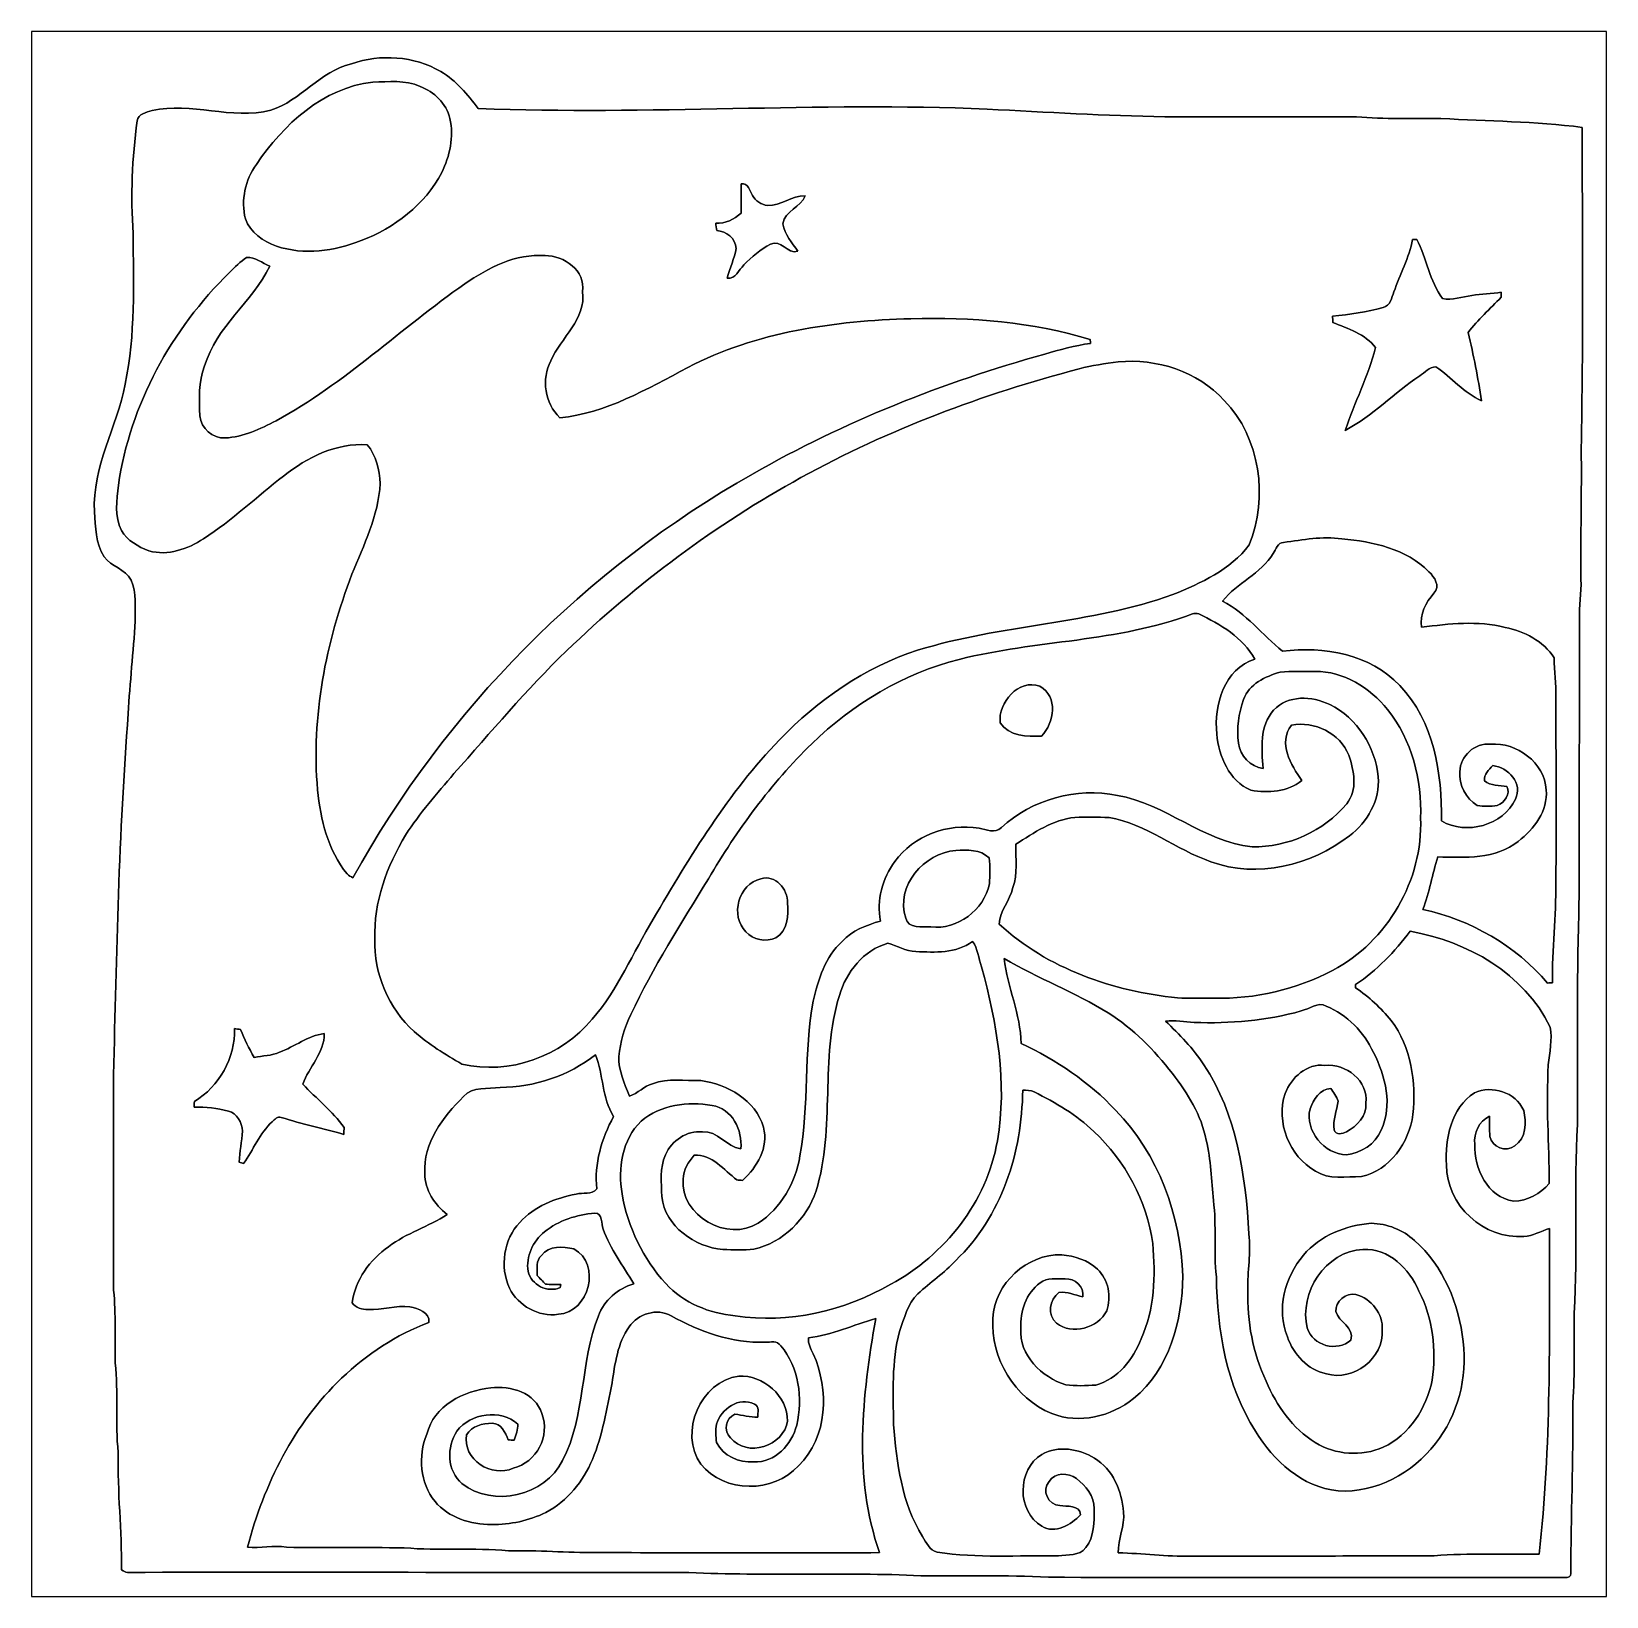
# Model space of a CAD drawing. Header units: centimetres. Extents: x -16.8 to 16.8, y -16.7 to 16.7.
import ezdxf

# ---------------------------------------------------------------- set-up
doc = ezdxf.new("R2010")
doc.units = ezdxf.units.CM
doc.header["$MEASUREMENT"] = 0
doc.layers.add('Layer 1', color=7, linetype='Continuous')

msp = doc.modelspace()

# ---------------------------------------------------------------- linework, layer by layer
at = {"layer": 'Layer 1', "color": 7}
for points, knots in [([(-16.77458, 16.66875), (-16.77458, 16.66875), (16.77458, 16.66875), (16.77458, 16.66875), (16.77458, 16.66875), (16.77458, 16.66875), (16.77458, -16.66875), (16.77458, -16.66875), (16.77458, -16.66875), (16.77458, -16.66875), (-16.77458, -16.66875), (-16.77458, -16.66875), (-16.77458, -16.66875), (-16.77458, -16.66875), (-16.77458, 16.66875), (-16.77458, 16.66875), (-16.77458, 16.66875), (-16.77458, 16.66875), (-16.77458, 16.66875), (-16.77458, 16.66875)], [0, 0, 0, 0, 0.16666667, 0.16666667, 0.16666667, 0.16666667, 0.33333333, 0.33333333, 0.33333333, 0.33333333, 0.5, 0.5, 0.5, 0.5, 0.66666667, 0.66666667, 0.66666667, 0.66666667, 1, 1, 1, 1]), ([(-9.96174, 15.97907), (-10.62531, 15.82032), (-11.03912, 15.19872), (-11.678, 14.99059), (-11.678, 14.99059), (-12.51338, 14.77469), (-13.36957, 15.17897), (-14.20777, 14.98459), (-14.20777, 14.98459), (-14.32701, 14.94649), (-14.50199, 14.91615), (-14.52386, 14.76657), (-14.52386, 14.76657), (-14.62828, 13.97176), (-14.67168, 13.16531), (-14.60712, 12.36486), (-14.60712, 12.36486), (-14.60747, 11.29277), (-14.55596, 10.20939), (-14.77963, 9.15352), (-14.77963, 9.15352), (-14.95531, 8.23842), (-15.48448, 7.39316), (-15.43403, 6.43925), (-15.43403, 6.43925), (-15.40969, 6.11364), (-15.41357, 5.76368), (-15.22589, 5.4804), (-15.22589, 5.4804), (-15.08231, 5.26203), (-14.77081, 5.22499), (-14.65404, 4.98404), (-14.65404, 4.98404), (-14.53056, 4.70994), (-14.5729, 4.40126), (-14.56655, 4.10951), (-14.56655, 4.10951), (-14.60183, 3.45264), (-14.68085, 2.79823), (-14.71366, 2.14101), (-14.71366, 2.14101), (-14.91262, -0.41981), (-14.96589, -2.98873), (-15.02586, -5.55625), (-15.02586, -5.55625), (-15.03257, -7.08484), (-15.02869, -8.61377), (-15.02551, -10.14271), (-15.02551, -10.14271), (-14.97083, -10.65706), (-15.0054, -11.176), (-14.99129, -11.69247), (-14.99129, -11.69247), (-14.91933, -12.32535), (-14.99764, -12.96635), (-14.92638, -13.59958), (-14.92638, -13.59958), (-14.94473, -14.43602), (-14.85194, -15.26787), (-14.85512, -16.1036), (-14.85512, -16.1036), (-14.8142, -16.12194), (-14.7761, -16.15405), (-14.72883, -16.15475), (-14.72883, -16.15475), (-10.74244, -16.14876), (-6.75569, -16.15687), (-2.76931, -16.15969), (-2.76931, -16.15969), (-1.12536, -16.23201), (0.52599, -16.14911), (2.16958, -16.22531), (2.16958, -16.22531), (3.07481, -16.23483), (3.98286, -16.20379), (4.88597, -16.25988), (4.88597, -16.25988), (8.55451, -16.26376), (12.22304, -16.26623), (15.89158, -16.26588), (15.89158, -16.26588), (15.9512, -16.2687), (16.03304, -16.25671), (16.01364, -16.17627), (16.01364, -16.17627), (16.0147, -14.96377), (16.07291, -13.75445), (16.05421, -12.54125), (16.05421, -12.54125), (16.10677, -11.90837), (16.08208, -11.27125), (16.08843, -10.63625), (16.08843, -10.63625), (16.16569, -9.29816), (16.08243, -7.95267), (16.15511, -6.61458), (16.15511, -6.61458), (16.1671, -5.12127), (16.13147, -3.6255), (16.18862, -2.13466), (16.18862, -2.13466), (16.18968, -0.04128), (16.19991, 2.05176), (16.20026, 4.14514), (16.20026, 4.14514), (16.18615, 4.42842), (16.24436, 4.70817), (16.22989, 4.99181), (16.22989, 4.99181), (16.21684, 5.92208), (16.25036, 6.8513), (16.23554, 7.7791), (16.23554, 7.7791), (16.28175, 10.0584), (16.26023, 12.34475), (16.25565, 14.62652), (16.25565, 14.62652), (15.25799, 14.75246), (14.25011, 14.75987), (13.24716, 14.81455), (13.24716, 14.81455), (12.64744, 14.82937), (12.0456, 14.7955), (11.44799, 14.85018), (11.44799, 14.85018), (10.08839, 14.84877), (8.72913, 14.84983), (7.36988, 14.85441), (7.36988, 14.85441), (6.10517, 14.87241), (4.84329, 14.95072), (3.58105, 15.01528), (3.58105, 15.01528), (-0.03034, 15.16909), (-3.6449, 14.88652), (-7.2577, 15.02833), (-7.2577, 15.02833), (-7.48736, 15.32396), (-7.72901, 15.62488), (-8.05639, 15.81714), (-8.05639, 15.81714), (-8.62965, 16.14629), (-9.3405, 16.19779), (-9.96174, 15.97907)], [0, 0, 0, 0, 0.02702703, 0.02702703, 0.02702703, 0.02702703, 0.05405405, 0.05405405, 0.05405405, 0.05405405, 0.08108108, 0.08108108, 0.08108108, 0.08108108, 0.10810811, 0.10810811, 0.10810811, 0.10810811, 0.13513514, 0.13513514, 0.13513514, 0.13513514, 0.16216216, 0.16216216, 0.16216216, 0.16216216, 0.18918919, 0.18918919, 0.18918919, 0.18918919, 0.21621622, 0.21621622, 0.21621622, 0.21621622, 0.24324324, 0.24324324, 0.24324324, 0.24324324, 0.27027027, 0.27027027, 0.27027027, 0.27027027, 0.2972973, 0.2972973, 0.2972973, 0.2972973, 0.32432432, 0.32432432, 0.32432432, 0.32432432, 0.35135135, 0.35135135, 0.35135135, 0.35135135, 0.37837838, 0.37837838, 0.37837838, 0.37837838, 0.40540541, 0.40540541, 0.40540541, 0.40540541, 0.43243243, 0.43243243, 0.43243243, 0.43243243, 0.45945946, 0.45945946, 0.45945946, 0.45945946, 0.48648649, 0.48648649, 0.48648649, 0.48648649, 0.51351351, 0.51351351, 0.51351351, 0.51351351, 0.54054054, 0.54054054, 0.54054054, 0.54054054, 0.56756757, 0.56756757, 0.56756757, 0.56756757, 0.59459459, 0.59459459, 0.59459459, 0.59459459, 0.62162162, 0.62162162, 0.62162162, 0.62162162, 0.64864865, 0.64864865, 0.64864865, 0.64864865, 0.67567568, 0.67567568, 0.67567568, 0.67567568, 0.7027027, 0.7027027, 0.7027027, 0.7027027, 0.72972973, 0.72972973, 0.72972973, 0.72972973, 0.75675676, 0.75675676, 0.75675676, 0.75675676, 0.78378378, 0.78378378, 0.78378378, 0.78378378, 0.81081081, 0.81081081, 0.81081081, 0.81081081, 0.83783784, 0.83783784, 0.83783784, 0.83783784, 0.86486486, 0.86486486, 0.86486486, 0.86486486, 0.89189189, 0.89189189, 0.89189189, 0.89189189, 0.91891892, 0.91891892, 0.91891892, 0.91891892, 0.94594595, 0.94594595, 0.94594595, 0.94594595, 1, 1, 1, 1]), ([(-9.50348, 15.5889), (-9.16834, 15.59772), (-8.81345, 15.64322), (-8.49877, 15.49788), (-8.49877, 15.49788), (-8.19538, 15.3857), (-7.93715, 15.13664), (-7.8613, 14.81596), (-7.8613, 14.81596), (-7.77134, 14.42685), (-7.86694, 14.01621), (-8.03663, 13.66167), (-8.03663, 13.66167), (-8.39223, 12.97834), (-9.04452, 12.48516), (-9.75536, 12.21422), (-9.75536, 12.21422), (-10.32122, 11.98421), (-10.97068, 11.90166), (-11.55876, 12.09569), (-11.55876, 12.09569), (-11.83922, 12.1987), (-12.11051, 12.38638), (-12.21952, 12.67601), (-12.21952, 12.67601), (-12.31477, 13.07677), (-12.22375, 13.50504), (-11.9828, 13.83912), (-11.9828, 13.83912), (-11.40778, 14.68861), (-10.56711, 15.47354), (-9.50348, 15.5889)], [0, 0, 0, 0, 0.11111111, 0.11111111, 0.11111111, 0.11111111, 0.22222222, 0.22222222, 0.22222222, 0.22222222, 0.33333333, 0.33333333, 0.33333333, 0.33333333, 0.44444444, 0.44444444, 0.44444444, 0.44444444, 0.55555556, 0.55555556, 0.55555556, 0.55555556, 0.66666667, 0.66666667, 0.66666667, 0.66666667, 0.77777778, 0.77777778, 0.77777778, 0.77777778, 1, 1, 1, 1]), ([(-1.65876, 13.42143), (-1.50178, 13.44965), (-1.48555, 13.27432), (-1.4157, 13.17696), (-1.4157, 13.17696), (-1.35043, 13.06019), (-1.22873, 12.98293), (-1.0982, 12.96035), (-1.0982, 12.96035), (-0.81209, 12.94906), (-0.58103, 13.17942), (-0.29598, 13.16884), (-0.29598, 13.16884), (-0.38241, 12.91872), (-0.72778, 12.85487), (-0.77082, 12.57124), (-0.77082, 12.57124), (-0.73307, 12.34616), (-0.57609, 12.1666), (-0.44768, 11.98598), (-0.44768, 11.98598), (-0.67522, 11.92036), (-0.81245, 12.25621), (-1.03188, 12.13591), (-1.03188, 12.13591), (-1.24636, 12.02619), (-1.4351, 11.86886), (-1.60091, 11.69529), (-1.60091, 11.69529), (-1.70991, 11.5884), (-1.77094, 11.39402), (-1.9558, 11.41589), (-1.9558, 11.41589), (-1.90288, 11.62967), (-1.79846, 11.8297), (-1.7653, 12.04807), (-1.7653, 12.04807), (-1.76953, 12.25938), (-1.97908, 12.41496), (-2.17911, 12.42977), (-2.17911, 12.42977), (-2.1904, 12.47987), (-2.1971, 12.53278), (-2.19992, 12.58817), (-2.19992, 12.58817), (-1.99284, 12.56806), (-1.80869, 12.67072), (-1.65735, 12.80054), (-1.65735, 12.80054), (-1.66264, 13.00762), (-1.65947, 13.21435), (-1.65876, 13.42143)], [0, 0, 0, 0, 0.07142857, 0.07142857, 0.07142857, 0.07142857, 0.14285714, 0.14285714, 0.14285714, 0.14285714, 0.21428571, 0.21428571, 0.21428571, 0.21428571, 0.28571429, 0.28571429, 0.28571429, 0.28571429, 0.35714286, 0.35714286, 0.35714286, 0.35714286, 0.42857143, 0.42857143, 0.42857143, 0.42857143, 0.5, 0.5, 0.5, 0.5, 0.57142857, 0.57142857, 0.57142857, 0.57142857, 0.64285714, 0.64285714, 0.64285714, 0.64285714, 0.71428571, 0.71428571, 0.71428571, 0.71428571, 0.78571429, 0.78571429, 0.78571429, 0.78571429, 0.85714286, 0.85714286, 0.85714286, 0.85714286, 1, 1, 1, 1]), ([(12.6432, 12.23927), (12.67213, 12.23645), (12.70176, 12.23716), (12.7314, 12.24139), (12.7314, 12.24139), (12.95506, 11.83887), (12.99774, 11.34816), (13.28349, 10.98021), (13.28349, 10.98021), (13.49022, 10.93505), (13.70083, 11.02148), (13.90791, 11.04336), (13.90791, 11.04336), (14.11464, 11.08357), (14.32772, 11.07193), (14.53409, 11.11638), (14.53409, 11.11638), (14.52774, 11.08075), (14.52704, 11.04512), (14.53233, 11.00949), (14.53233, 11.00949), (14.29314, 10.76219), (14.03456, 10.5283), (13.82642, 10.25349), (13.82642, 10.25349), (13.94566, 9.77618), (14.03562, 9.29005), (14.11323, 8.80322), (14.11323, 8.80322), (13.73752, 8.96761), (13.47364, 9.30169), (13.13815, 9.52747), (13.13815, 9.52747), (13.00268, 9.5183), (12.90673, 9.40259), (12.79596, 9.33626), (12.79596, 9.33626), (12.25162, 8.96973), (11.78736, 8.48219), (11.21057, 8.16892), (11.21057, 8.16892), (11.40672, 8.76371), (11.69917, 9.33062), (11.85545, 9.93493), (11.85545, 9.93493), (11.63496, 10.22526), (11.26666, 10.33745), (10.94317, 10.47256), (10.94317, 10.47256), (10.94211, 10.51736), (10.9414, 10.56217), (10.9407, 10.60697), (10.9407, 10.60697), (11.30229, 10.6426), (11.66883, 10.68493), (12.01737, 10.79147), (12.01737, 10.79147), (12.17013, 10.82569), (12.1987, 10.99608), (12.24739, 11.11991), (12.24739, 11.11991), (12.37368, 11.49456), (12.57159, 11.84804), (12.6432, 12.23927)], [0, 0, 0, 0, 0.05882353, 0.05882353, 0.05882353, 0.05882353, 0.11764706, 0.11764706, 0.11764706, 0.11764706, 0.17647059, 0.17647059, 0.17647059, 0.17647059, 0.23529412, 0.23529412, 0.23529412, 0.23529412, 0.29411765, 0.29411765, 0.29411765, 0.29411765, 0.35294118, 0.35294118, 0.35294118, 0.35294118, 0.41176471, 0.41176471, 0.41176471, 0.41176471, 0.47058824, 0.47058824, 0.47058824, 0.47058824, 0.52941176, 0.52941176, 0.52941176, 0.52941176, 0.58823529, 0.58823529, 0.58823529, 0.58823529, 0.64705882, 0.64705882, 0.64705882, 0.64705882, 0.70588235, 0.70588235, 0.70588235, 0.70588235, 0.76470588, 0.76470588, 0.76470588, 0.76470588, 0.82352941, 0.82352941, 0.82352941, 0.82352941, 0.88235294, 0.88235294, 0.88235294, 0.88235294, 1, 1, 1, 1]), ([(-7.5438, 11.29242), (-7.04321, 11.63532), (-6.46148, 11.94259), (-5.83565, 11.89496), (-5.83565, 11.89496), (-5.43278, 11.90061), (-4.96923, 11.57252), (-5.0359, 11.12979), (-5.0359, 11.12979), (-4.95723, 10.53571), (-5.4991, 10.15083), (-5.71324, 9.65306), (-5.71324, 9.65306), (-5.92067, 9.26359), (-5.83459, 8.74854), (-5.52309, 8.44021), (-5.52309, 8.44021), (-4.53108, 8.53793), (-3.66078, 9.05439), (-2.79753, 9.50948), (-2.79753, 9.50948), (-1.33738, 10.27112), (0.3302, 10.50643), (1.95686, 10.54947), (1.95686, 10.54947), (3.24344, 10.5851), (4.54201, 10.48067), (5.77885, 10.10814), (5.77885, 10.10814), (5.77921, 10.08027), (5.77991, 10.0524), (5.78203, 10.02418), (5.78203, 10.02418), (5.44971, 9.98114), (5.12798, 9.88624), (4.80695, 9.79452), (4.80695, 9.79452), (2.6416, 9.19586), (0.53728, 8.35766), (-1.41499, 7.24218), (-1.41499, 7.24218), (-4.9717, 5.22923), (-7.95408, 2.21827), (-9.92681, -1.36031), (-9.92681, -1.36031), (-9.96633, -1.3275), (-10.02171, -1.31868), (-10.0517, -1.27494), (-10.0517, -1.27494), (-10.46304, -0.77399), (-10.6172, -0.11959), (-10.6807, 0.51188), (-10.6807, 0.51188), (-10.81687, 2.07257), (-10.5096, 3.6509), (-9.94798, 5.10646), (-9.94798, 5.10646), (-9.69892, 5.73193), (-9.38213, 6.35282), (-9.34861, 7.03792), (-9.34861, 7.03792), (-9.35567, 7.33107), (-9.43187, 7.63729), (-9.62307, 7.86694), (-9.62307, 7.86694), (-10.281, 7.90399), (-10.9033, 7.60166), (-11.40425, 7.19808), (-11.40425, 7.19808), (-11.9761, 6.75887), (-12.50103, 6.25687), (-13.10781, 5.86493), (-13.10781, 5.86493), (-13.44789, 5.6448), (-13.86981, 5.49063), (-14.27445, 5.60599), (-14.27445, 5.60599), (-14.50128, 5.69101), (-14.73165, 5.82366), (-14.85794, 6.03814), (-14.85794, 6.03814), (-15.0047, 6.33871), (-14.96519, 6.68479), (-14.92285, 7.00476), (-14.92285, 7.00476), (-14.67661, 8.72631), (-13.79114, 10.32228), (-12.55818, 11.53513), (-12.55818, 11.53513), (-12.44106, 11.64766), (-12.32853, 11.7669), (-12.19235, 11.85721), (-12.19235, 11.85721), (-12.00926, 11.86744), (-11.86145, 11.73163), (-11.69811, 11.66848), (-11.69811, 11.66848), (-12.07241, 10.90471), (-12.84146, 10.38084), (-13.08664, 9.5437), (-13.08664, 9.5437), (-13.21929, 9.20468), (-13.20412, 8.83744), (-13.1886, 8.48113), (-13.1886, 8.48113), (-13.16426, 8.21549), (-12.91766, 7.99218), (-12.64814, 8.00982), (-12.64814, 8.00982), (-12.26079, 8.03028), (-11.90166, 8.20314), (-11.56123, 8.376), (-11.56123, 8.376), (-10.10109, 9.17293), (-8.9027, 10.34803), (-7.5438, 11.29242)], [0, 0, 0, 0, 0.03333333, 0.03333333, 0.03333333, 0.03333333, 0.06666667, 0.06666667, 0.06666667, 0.06666667, 0.1, 0.1, 0.1, 0.1, 0.13333333, 0.13333333, 0.13333333, 0.13333333, 0.16666667, 0.16666667, 0.16666667, 0.16666667, 0.2, 0.2, 0.2, 0.2, 0.23333333, 0.23333333, 0.23333333, 0.23333333, 0.26666667, 0.26666667, 0.26666667, 0.26666667, 0.3, 0.3, 0.3, 0.3, 0.33333333, 0.33333333, 0.33333333, 0.33333333, 0.36666667, 0.36666667, 0.36666667, 0.36666667, 0.4, 0.4, 0.4, 0.4, 0.43333333, 0.43333333, 0.43333333, 0.43333333, 0.46666667, 0.46666667, 0.46666667, 0.46666667, 0.5, 0.5, 0.5, 0.5, 0.53333333, 0.53333333, 0.53333333, 0.53333333, 0.56666667, 0.56666667, 0.56666667, 0.56666667, 0.6, 0.6, 0.6, 0.6, 0.63333333, 0.63333333, 0.63333333, 0.63333333, 0.66666667, 0.66666667, 0.66666667, 0.66666667, 0.7, 0.7, 0.7, 0.7, 0.73333333, 0.73333333, 0.73333333, 0.73333333, 0.76666667, 0.76666667, 0.76666667, 0.76666667, 0.8, 0.8, 0.8, 0.8, 0.83333333, 0.83333333, 0.83333333, 0.83333333, 0.86666667, 0.86666667, 0.86666667, 0.86666667, 0.9, 0.9, 0.9, 0.9, 0.93333333, 0.93333333, 0.93333333, 0.93333333, 1, 1, 1, 1]), ([(6.37046, 9.62942), (7.19667, 9.71091), (8.06521, 9.42799), (8.63106, 8.80851), (8.63106, 8.80851), (9.40894, 8.01017), (9.56663, 6.74405), (9.16446, 5.73052), (9.16446, 5.73052), (8.76265, 5.20806), (8.13717, 4.91596), (7.53886, 4.67536), (7.53886, 4.67536), (5.78309, 4.03966), (3.87809, 4.04072), (2.10079, 3.48721), (2.10079, 3.48721), (0.96979, 3.13196), (-0.0187, 2.42111), (-0.84314, 1.58256), (-0.84314, 1.58256), (-1.92899, 0.45191), (-2.74461, -0.89817), (-3.53413, -2.24296), (-3.53413, -2.24296), (-3.9624, -2.95381), (-4.28272, -3.73768), (-4.82953, -4.37162), (-4.82953, -4.37162), (-5.49028, -5.16572), (-6.59871, -5.5693), (-7.60695, -5.32553), (-7.60695, -5.32553), (-7.9629, -5.1241), (-8.31286, -4.90537), (-8.62224, -4.63621), (-8.62224, -4.63621), (-9.17081, -4.14479), (-9.48725, -3.39901), (-9.45797, -2.66347), (-9.45797, -2.66347), (-9.49043, -1.87889), (-9.20433, -1.11337), (-8.80533, -0.44944), (-8.80533, -0.44944), (-8.50688, 0.01976), (-8.1347, 0.43533), (-7.7784, 0.86007), (-7.7784, 0.86007), (-6.98712, 1.73884), (-6.23429, 2.65395), (-5.37986, 3.4738), (-5.37986, 3.4738), (-3.88549, 4.91455), (-2.20133, 6.16232), (-0.38382, 7.16597), (-0.38382, 7.16597), (1.4792, 8.19256), (3.4858, 8.94186), (5.54002, 9.48302), (5.54002, 9.48302), (5.81237, 9.55357), (6.09106, 9.59626), (6.37046, 9.62942)], [0, 0, 0, 0, 0.05882353, 0.05882353, 0.05882353, 0.05882353, 0.11764706, 0.11764706, 0.11764706, 0.11764706, 0.17647059, 0.17647059, 0.17647059, 0.17647059, 0.23529412, 0.23529412, 0.23529412, 0.23529412, 0.29411765, 0.29411765, 0.29411765, 0.29411765, 0.35294118, 0.35294118, 0.35294118, 0.35294118, 0.41176471, 0.41176471, 0.41176471, 0.41176471, 0.47058824, 0.47058824, 0.47058824, 0.47058824, 0.52941176, 0.52941176, 0.52941176, 0.52941176, 0.58823529, 0.58823529, 0.58823529, 0.58823529, 0.64705882, 0.64705882, 0.64705882, 0.64705882, 0.70588235, 0.70588235, 0.70588235, 0.70588235, 0.76470588, 0.76470588, 0.76470588, 0.76470588, 0.82352941, 0.82352941, 0.82352941, 0.82352941, 0.88235294, 0.88235294, 0.88235294, 0.88235294, 1, 1, 1, 1]), ([(9.89436, 5.78591), (10.3064, 5.83777), (10.72409, 5.92455), (11.13966, 5.85929), (11.13966, 5.85929), (11.80006, 5.80178), (12.51056, 5.65185), (12.99175, 5.15973), (12.99175, 5.15973), (13.11134, 5.04684), (13.23728, 4.85704), (13.0997, 4.70641), (13.0997, 4.70641), (12.92719, 4.50039), (12.78678, 4.25662), (12.83652, 3.97686), (12.83652, 3.97686), (13.4239, 4.05553), (14.03209, 4.12221), (14.61558, 3.97616), (14.61558, 3.97616), (15.01987, 3.88832), (15.4365, 3.689), (15.65734, 3.32458), (15.65734, 3.32458), (15.6591, 3.04483), (15.70778, 2.76754), (15.69508, 2.48744), (15.69508, 2.48744), (15.69967, 1.17016), (15.70461, -0.14711), (15.69755, -1.46403), (15.69755, -1.46403), (15.70143, -2.17664), (15.61042, -2.88466), (15.62488, -3.59798), (15.62488, -3.59798), (15.58925, -3.59057), (15.55362, -3.59304), (15.51834, -3.60539), (15.51834, -3.60539), (14.84806, -2.80247), (13.88286, -2.25884), (12.86581, -2.03165), (12.86581, -2.03165), (13.00374, -1.66829), (13.06477, -1.28341), (13.17837, -0.91405), (13.17837, -0.91405), (13.7601, -0.92851), (14.41238, -0.96908), (14.89639, -0.58349), (14.89639, -0.58349), (15.22801, -0.31821), (15.5321, 0.06421), (15.48906, 0.5147), (15.48906, 0.5147), (15.45766, 1.09643), (14.865, 1.53035), (14.30373, 1.48661), (14.30373, 1.48661), (13.97212, 1.52365), (13.65356, 1.23261), (13.64968, 0.9017), (13.64968, 0.9017), (13.62745, 0.61842), (13.77562, 0.32738), (14.02256, 0.1845), (14.02256, 0.1845), (14.16191, 0.1584), (14.30761, 0.16051), (14.44837, 0.17886), (14.44837, 0.17886), (14.599, 0.23918), (14.73729, 0.42968), (14.65474, 0.58914), (14.65474, 0.58914), (14.48894, 0.60784), (14.31396, 0.59937), (14.17426, 0.70661), (14.17426, 0.70661), (14.16473, 0.84455), (14.26563, 0.93839), (14.35206, 1.02976), (14.35206, 1.02976), (14.67344, 0.99977), (15.00505, 0.64276), (14.83325, 0.31503), (14.83325, 0.31503), (14.57607, -0.24518), (13.78162, -0.45685), (13.26021, -0.14781), (13.26021, -0.14781), (13.27079, 0.86466), (13.10146, 1.97626), (12.36909, 2.73438), (12.36909, 2.73438), (11.73974, 3.40572), (10.75196, 3.58422), (9.87213, 3.46639), (9.87213, 3.46639), (9.44492, 3.81388), (9.09602, 4.27602), (8.59649, 4.53566), (8.59649, 4.53566), (8.90023, 4.92689), (9.41352, 5.11316), (9.67317, 5.54955), (9.67317, 5.54955), (9.73596, 5.63457), (9.76665, 5.78379), (9.89436, 5.78591)], [0, 0, 0, 0, 0.03448276, 0.03448276, 0.03448276, 0.03448276, 0.06896552, 0.06896552, 0.06896552, 0.06896552, 0.10344828, 0.10344828, 0.10344828, 0.10344828, 0.13793103, 0.13793103, 0.13793103, 0.13793103, 0.17241379, 0.17241379, 0.17241379, 0.17241379, 0.20689655, 0.20689655, 0.20689655, 0.20689655, 0.24137931, 0.24137931, 0.24137931, 0.24137931, 0.27586207, 0.27586207, 0.27586207, 0.27586207, 0.31034483, 0.31034483, 0.31034483, 0.31034483, 0.34482759, 0.34482759, 0.34482759, 0.34482759, 0.37931034, 0.37931034, 0.37931034, 0.37931034, 0.4137931, 0.4137931, 0.4137931, 0.4137931, 0.44827586, 0.44827586, 0.44827586, 0.44827586, 0.48275862, 0.48275862, 0.48275862, 0.48275862, 0.51724138, 0.51724138, 0.51724138, 0.51724138, 0.55172414, 0.55172414, 0.55172414, 0.55172414, 0.5862069, 0.5862069, 0.5862069, 0.5862069, 0.62068966, 0.62068966, 0.62068966, 0.62068966, 0.65517241, 0.65517241, 0.65517241, 0.65517241, 0.68965517, 0.68965517, 0.68965517, 0.68965517, 0.72413793, 0.72413793, 0.72413793, 0.72413793, 0.75862069, 0.75862069, 0.75862069, 0.75862069, 0.79310345, 0.79310345, 0.79310345, 0.79310345, 0.82758621, 0.82758621, 0.82758621, 0.82758621, 0.86206897, 0.86206897, 0.86206897, 0.86206897, 0.89655172, 0.89655172, 0.89655172, 0.89655172, 0.93103448, 0.93103448, 0.93103448, 0.93103448, 1, 1, 1, 1]), ([(7.95479, 4.26403), (7.99782, 4.27708), (8.04545, 4.27814), (8.08814, 4.26191), (8.08814, 4.26191), (8.55486, 4.04389), (9.02194, 3.75849), (9.28687, 3.30094), (9.28687, 3.30094), (8.63036, 3.09245), (8.41269, 2.32198), (8.47266, 1.70286), (8.47266, 1.70286), (8.52099, 1.22873), (8.73125, 0.70591), (9.19833, 0.50729), (9.19833, 0.50729), (9.57262, 0.44521), (9.98044, 0.46355), (10.287, 0.71579), (10.287, 0.71579), (10.04923, 1.03787), (9.77512, 1.51977), (10.06404, 1.89195), (10.06404, 1.89195), (10.55229, 1.98367), (11.10051, 1.72332), (11.28536, 1.25095), (11.28536, 1.25095), (11.39754, 0.92216), (11.4808, 0.514), (11.24056, 0.21978), (11.24056, 0.21978), (10.75443, -0.37183), (9.98537, -0.70661), (9.22479, -0.70168), (9.22479, -0.70168), (8.17915, -0.59126), (7.38223, 0.22296), (6.35529, 0.39758), (6.35529, 0.39758), (5.4864, 0.57115), (4.53672, 0.31291), (3.88444, -0.28998), (3.88444, -0.28998), (3.75461, -0.42298), (3.56235, -0.33161), (3.40924, -0.30163), (3.40924, -0.30163), (2.74179, -0.19015), (2.01612, -0.46143), (1.61184, -1.01071), (1.61184, -1.01071), (1.34832, -1.37089), (1.22555, -1.83974), (1.31057, -2.28071), (1.31057, -2.28071), (1.01177, -2.36467), (0.70732, -2.48073), (0.49071, -2.71286), (0.49071, -2.71286), (0.13406, -3.04447), (-0.02046, -3.52707), (-0.12136, -3.98992), (-0.12136, -3.98992), (-0.33055, -5.07753), (-0.20532, -6.19654), (-0.40499, -7.28521), (-0.40499, -7.28521), (-0.49989, -7.85283), (-0.80716, -8.39752), (-1.29611, -8.71467), (-1.29611, -8.71467), (-1.94239, -9.12954), (-2.96016, -8.55662), (-2.89348, -7.77734), (-2.89348, -7.77734), (-2.89525, -7.57978), (-2.77742, -7.41151), (-2.65818, -7.26475), (-2.65818, -7.26475), (-2.28071, -7.24641), (-2.02142, -7.58049), (-1.75225, -7.79639), (-1.75225, -7.79639), (-1.72156, -7.79815), (-1.65982, -7.80239), (-1.62913, -7.8045), (-1.62913, -7.8045), (-1.31657, -7.52334), (-1.07103, -7.106), (-1.18322, -6.67279), (-1.18322, -6.67279), (-1.34655, -6.09), (-1.9558, -5.7591), (-2.51954, -5.67796), (-2.51954, -5.67796), (-2.85962, -5.68607), (-3.21804, -5.62081), (-3.5433, -5.7471), (-3.5433, -5.7471), (-3.72886, -5.79402), (-3.85445, -5.95348), (-4.03472, -6.00781), (-4.03472, -6.00781), (-4.1469, -5.73969), (-4.26685, -5.46312), (-4.2672, -5.16749), (-4.2672, -5.16749), (-4.23122, -4.85704), (-4.1462, -4.55295), (-4.00826, -4.27214), (-4.00826, -4.27214), (-3.53483, -3.26637), (-2.93758, -2.32622), (-2.35479, -1.38183), (-2.35479, -1.38183), (-1.74554, -0.33655), (-1.02306, 0.64982), (-0.15593, 1.49684), (-0.15593, 1.49684), (0.7239, 2.33962), (1.79846, 3.00002), (2.98803, 3.29353), (2.98803, 3.29353), (4.62562, 3.70769), (6.36305, 3.65654), (7.95479, 4.26403), (7.95479, 4.26403), (7.95479, 4.26403), (7.95479, 4.26403), (7.95479, 4.26403)], [0, 0, 0, 0, 0.02941176, 0.02941176, 0.02941176, 0.02941176, 0.05882353, 0.05882353, 0.05882353, 0.05882353, 0.08823529, 0.08823529, 0.08823529, 0.08823529, 0.11764706, 0.11764706, 0.11764706, 0.11764706, 0.14705882, 0.14705882, 0.14705882, 0.14705882, 0.17647059, 0.17647059, 0.17647059, 0.17647059, 0.20588235, 0.20588235, 0.20588235, 0.20588235, 0.23529412, 0.23529412, 0.23529412, 0.23529412, 0.26470588, 0.26470588, 0.26470588, 0.26470588, 0.29411765, 0.29411765, 0.29411765, 0.29411765, 0.32352941, 0.32352941, 0.32352941, 0.32352941, 0.35294118, 0.35294118, 0.35294118, 0.35294118, 0.38235294, 0.38235294, 0.38235294, 0.38235294, 0.41176471, 0.41176471, 0.41176471, 0.41176471, 0.44117647, 0.44117647, 0.44117647, 0.44117647, 0.47058824, 0.47058824, 0.47058824, 0.47058824, 0.5, 0.5, 0.5, 0.5, 0.52941176, 0.52941176, 0.52941176, 0.52941176, 0.55882353, 0.55882353, 0.55882353, 0.55882353, 0.58823529, 0.58823529, 0.58823529, 0.58823529, 0.61764706, 0.61764706, 0.61764706, 0.61764706, 0.64705882, 0.64705882, 0.64705882, 0.64705882, 0.67647059, 0.67647059, 0.67647059, 0.67647059, 0.70588235, 0.70588235, 0.70588235, 0.70588235, 0.73529412, 0.73529412, 0.73529412, 0.73529412, 0.76470588, 0.76470588, 0.76470588, 0.76470588, 0.79411765, 0.79411765, 0.79411765, 0.79411765, 0.82352941, 0.82352941, 0.82352941, 0.82352941, 0.85294118, 0.85294118, 0.85294118, 0.85294118, 0.88235294, 0.88235294, 0.88235294, 0.88235294, 0.91176471, 0.91176471, 0.91176471, 0.91176471, 0.94117647, 0.94117647, 0.94117647, 0.94117647, 1, 1, 1, 1]), ([(9.82239, 3.02295), (10.06863, 3.04765), (10.31804, 3.03001), (10.56534, 3.03848), (10.56534, 3.03848), (11.17494, 3.04377), (11.73515, 2.68887), (12.10804, 2.22567), (12.10804, 2.22567), (12.62874, 1.58009), (12.84711, 0.73131), (12.81465, -0.08819), (12.81465, -0.08819), (12.86757, -1.40758), (12.10874, -2.71604), (10.9414, -3.33058), (10.9414, -3.33058), (10.16741, -3.73627), (9.28723, -3.94547), (8.41375, -3.92465), (8.41375, -3.92465), (8.15411, -3.92571), (7.89446, -3.92324), (7.63482, -3.91795), (7.63482, -3.91795), (6.25828, -3.7719), (4.86939, -3.29953), (3.83857, -2.34527), (3.83857, -2.34527), (3.84563, -2.06234), (4.06964, -1.84326), (4.12644, -1.5688), (4.12644, -1.5688), (4.24039, -1.27318), (4.18606, -0.95321), (4.19171, -0.64523), (4.19171, -0.64523), (4.57941, -0.39688), (4.97875, -0.12347), (5.4483, -0.07161), (5.4483, -0.07161), (5.69136, -0.06456), (5.93584, -0.05856), (6.1789, -0.07691), (6.1789, -0.07691), (6.9723, -0.20638), (7.59919, -0.76094), (8.34778, -1.01565), (8.34778, -1.01565), (9.33873, -1.38113), (10.47574, -1.09149), (11.29771, -0.46743), (11.29771, -0.46743), (11.68541, -0.17568), (11.95246, 0.29845), (11.91084, 0.79199), (11.91084, 0.79199), (11.85333, 1.43122), (11.46281, 2.04893), (10.87931, 2.33045), (10.87931, 2.33045), (10.50502, 2.51778), (9.98502, 2.54), (9.68304, 2.2098), (9.68304, 2.2098), (9.38142, 1.86937), (9.42834, 1.39065), (9.46079, 0.97261), (9.46079, 0.97261), (9.18175, 0.99977), (8.97749, 1.24354), (8.93233, 1.50848), (8.93233, 1.50848), (8.89529, 1.82316), (8.9408, 2.14313), (9.04381, 2.44157), (9.04381, 2.44157), (9.15987, 2.77001), (9.51124, 2.93088), (9.82239, 3.02295)], [0, 0, 0, 0, 0.04761905, 0.04761905, 0.04761905, 0.04761905, 0.0952381, 0.0952381, 0.0952381, 0.0952381, 0.14285714, 0.14285714, 0.14285714, 0.14285714, 0.19047619, 0.19047619, 0.19047619, 0.19047619, 0.23809524, 0.23809524, 0.23809524, 0.23809524, 0.28571429, 0.28571429, 0.28571429, 0.28571429, 0.33333333, 0.33333333, 0.33333333, 0.33333333, 0.38095238, 0.38095238, 0.38095238, 0.38095238, 0.42857143, 0.42857143, 0.42857143, 0.42857143, 0.47619048, 0.47619048, 0.47619048, 0.47619048, 0.52380952, 0.52380952, 0.52380952, 0.52380952, 0.57142857, 0.57142857, 0.57142857, 0.57142857, 0.61904762, 0.61904762, 0.61904762, 0.61904762, 0.66666667, 0.66666667, 0.66666667, 0.66666667, 0.71428571, 0.71428571, 0.71428571, 0.71428571, 0.76190476, 0.76190476, 0.76190476, 0.76190476, 0.80952381, 0.80952381, 0.80952381, 0.80952381, 0.85714286, 0.85714286, 0.85714286, 0.85714286, 0.9047619, 0.9047619, 0.9047619, 0.9047619, 1, 1, 1, 1]), ([(3.86045, 1.94239), (4.04566, 1.65629), (4.43265, 1.64853), (4.73781, 1.6577), (4.73781, 1.6577), (5.01615, 1.94239), (5.10081, 2.50155), (4.70253, 2.72168), (4.70253, 2.72168), (4.25415, 2.89172), (3.80471, 2.3689), (3.86045, 1.94239), (3.86045, 1.94239), (3.86045, 1.94239), (3.86045, 1.94239), (3.86045, 1.94239)], [0, 0, 0, 0, 0.2, 0.2, 0.2, 0.2, 0.4, 0.4, 0.4, 0.4, 0.6, 0.6, 0.6, 0.6, 1, 1, 1, 1]), ([(2.91183, -0.7747), (3.15066, -0.76906), (3.4417, -0.74648), (3.62126, -0.93521), (3.62126, -0.93521), (3.65266, -1.11654), (3.6389, -1.30493), (3.62902, -1.48837), (3.62902, -1.48837), (3.51508, -2.04258), (2.94887, -2.47262), (2.38125, -2.4063), (2.38125, -2.4063), (2.19886, -2.39536), (1.90288, -2.45357), (1.84891, -2.21544), (1.84891, -2.21544), (1.62137, -1.53635), (2.24155, -0.82868), (2.91183, -0.7747)], [0, 0, 0, 0, 0.16666667, 0.16666667, 0.16666667, 0.16666667, 0.33333333, 0.33333333, 0.33333333, 0.33333333, 0.5, 0.5, 0.5, 0.5, 0.66666667, 0.66666667, 0.66666667, 0.66666667, 1, 1, 1, 1]), ([(-1.2386, -1.38042), (-1.7145, -1.48555), (-1.90324, -2.17099), (-1.5554, -2.5079), (-1.5554, -2.5079), (-1.40582, -2.69064), (-1.12854, -2.73015), (-0.92004, -2.63807), (-0.92004, -2.63807), (-0.66816, -2.48497), (-0.64523, -2.15829), (-0.66851, -1.89406), (-0.66851, -1.89406), (-0.66922, -1.60196), (-0.92075, -1.28376), (-1.2386, -1.38042)], [0, 0, 0, 0, 0.2, 0.2, 0.2, 0.2, 0.4, 0.4, 0.4, 0.4, 0.6, 0.6, 0.6, 0.6, 1, 1, 1, 1]), ([(11.43106, -3.63537), (11.8812, -3.32952), (12.26502, -2.93299), (12.58993, -2.49837), (12.58993, -2.49837), (13.80949, -2.70616), (15.01846, -3.39619), (15.57514, -4.53884), (15.57514, -4.53884), (15.62806, -4.80483), (15.55644, -5.07682), (15.53527, -5.34353), (15.53527, -5.34353), (15.48589, -6.18561), (15.54939, -7.02874), (15.55574, -7.86941), (15.55574, -7.86941), (15.37123, -8.08531), (15.08619, -8.24336), (14.79762, -8.24971), (14.79762, -8.24971), (14.2367, -8.16398), (13.95271, -7.55227), (13.96718, -7.0358), (13.96718, -7.0358), (13.94777, -6.79909), (14.05608, -6.53979), (14.28186, -6.43961), (14.28186, -6.43961), (14.28821, -6.58178), (14.27621, -6.7243), (14.28997, -6.86647), (14.28997, -6.86647), (14.33477, -7.09542), (14.63181, -7.22242), (14.81878, -7.07002), (14.81878, -7.07002), (15.06361, -6.9028), (15.07208, -6.57296), (15.01069, -6.31296), (15.01069, -6.31296), (14.83572, -5.92067), (14.33865, -5.77144), (13.96083, -5.94007), (13.96083, -5.94007), (13.46659, -6.26639), (13.32583, -6.91903), (13.3671, -7.47607), (13.3671, -7.47607), (13.35476, -8.32556), (14.16897, -9.0738), (15.01281, -8.99654), (15.01281, -8.99654), (15.2079, -8.99442), (15.37511, -8.87942), (15.56032, -8.83285), (15.56032, -8.83285), (15.55291, -11.14637), (15.60583, -13.46729), (15.33701, -15.7667), (15.33701, -15.7667), (14.59336, -15.78222), (13.84723, -15.73812), (13.10569, -15.79915), (13.10569, -15.79915), (11.37708, -15.80268), (9.64847, -15.81609), (7.91986, -15.80797), (7.91986, -15.80797), (7.40269, -15.82455), (6.8901, -15.74729), (6.37505, -15.73918), (6.37505, -15.73918), (6.36623, -15.44285), (6.51827, -15.16768), (6.48794, -14.86958), (6.48794, -14.86958), (6.45266, -14.42791), (6.26145, -13.9573), (5.86528, -13.72164), (5.86528, -13.72164), (5.53755, -13.5195), (5.09235, -13.44224), (4.74733, -13.64615), (4.74733, -13.64615), (4.21252, -13.9573), (4.21358, -14.86041), (4.74486, -15.17156), (4.74486, -15.17156), (5.03555, -15.34301), (5.36893, -15.14052), (5.57248, -14.92638), (5.57248, -14.92638), (5.55449, -14.7126), (5.28144, -14.75422), (5.12833, -14.73059), (5.12833, -14.73059), (4.88421, -14.72036), (4.72616, -14.40674), (4.90432, -14.22188), (4.90432, -14.22188), (5.02038, -14.01586), (5.31424, -14.02962), (5.48393, -14.15838), (5.48393, -14.15838), (5.68748, -14.30655), (5.86105, -14.53374), (5.85858, -14.79621), (5.85858, -14.79621), (5.86352, -15.07737), (5.86811, -15.39416), (5.68537, -15.62664), (5.68537, -15.62664), (5.55096, -15.81044), (5.29837, -15.77622), (5.0987, -15.80092), (5.0987, -15.80092), (4.23792, -15.79492), (3.37185, -15.84995), (2.51707, -15.72683), (2.51707, -15.72683), (2.35444, -15.68838), (2.28318, -15.51764), (2.20451, -15.38817), (2.20451, -15.38817), (1.75719, -14.67767), (1.65841, -13.82077), (1.5875, -13.00268), (1.5875, -13.00268), (1.57833, -12.34193), (1.54517, -11.66812), (1.71591, -11.02325), (1.71591, -11.02325), (1.81998, -10.74632), (1.88136, -10.43093), (2.10785, -10.22209), (2.10785, -10.22209), (2.3682, -9.97514), (2.67053, -9.77618), (2.91324, -9.50983), (2.91324, -9.50983), (3.89114, -8.58132), (4.32506, -7.20302), (4.33881, -5.88081), (4.33881, -5.88081), (4.42066, -5.8868), (4.5085, -5.8801), (4.58364, -5.92173), (4.58364, -5.92173), (5.04261, -6.14362), (5.48499, -6.41138), (5.85541, -6.76487), (5.85541, -6.76487), (6.5278, -7.38752), (6.97583, -8.24548), (7.10882, -9.15141), (7.10882, -9.15141), (7.16809, -9.83368), (7.15398, -10.547), (6.86117, -11.18059), (6.86117, -11.18059), (6.68902, -11.61521), (6.36834, -12.03572), (5.8988, -12.16342), (5.8988, -12.16342), (5.68643, -12.18106), (5.46876, -12.18671), (5.25709, -12.1599), (5.25709, -12.1599), (4.74592, -11.99868), (4.25379, -11.52666), (4.30142, -10.95375), (4.30142, -10.95375), (4.28343, -10.59639), (4.41043, -10.2048), (4.70817, -9.98784), (4.70817, -9.98784), (4.8581, -9.86614), (5.06271, -9.91094), (5.24087, -9.90494), (5.24087, -9.90494), (5.4483, -9.8873), (5.66314, -10.06546), (5.61728, -10.28559), (5.61728, -10.28559), (5.44901, -10.24749), (5.28814, -10.16952), (5.11104, -10.19387), (5.11104, -10.19387), (4.91208, -10.34415), (4.8454, -10.67611), (5.05919, -10.84368), (5.05919, -10.84368), (5.38621, -11.10827), (5.94607, -10.94916), (6.1281, -10.58263), (6.1281, -10.58263), (6.23147, -10.28559), (6.1722, -9.91411), (5.93019, -9.69892), (5.93019, -9.69892), (5.72876, -9.4996), (5.44336, -9.42093), (5.16996, -9.38742), (5.16996, -9.38742), (4.43018, -9.36872), (3.74156, -10.0009), (3.70558, -10.74173), (3.70558, -10.74173), (3.64208, -11.58875), (4.17195, -12.44847), (4.95829, -12.7702), (4.95829, -12.7702), (5.54179, -13.00198), (6.22547, -12.83794), (6.70137, -12.44812), (6.70137, -12.44812), (7.47007, -11.82723), (7.73395, -10.78971), (7.75229, -9.84285), (7.75229, -9.84285), (7.69726, -8.55169), (7.23371, -7.24464), (6.31825, -6.31155), (6.31825, -6.31155), (5.75134, -5.70724), (5.05037, -5.23769), (4.30283, -4.88738), (4.30283, -4.88738), (4.29824, -4.26755), (4.01073, -3.6897), (3.94723, -3.08151), (3.94723, -3.08151), (4.66478, -3.50097), (5.45042, -3.79624), (6.15738, -4.23721), (6.15738, -4.23721), (6.69713, -4.56882), (7.14128, -5.03237), (7.52828, -5.52944), (7.52828, -5.52944), (7.85177, -5.9503), (8.14529, -6.41667), (8.24653, -6.94549), (8.24653, -6.94549), (8.35237, -7.36671), (8.36013, -7.80344), (8.4007, -8.23383), (8.4007, -8.23383), (8.47407, -8.77182), (8.39929, -9.31827), (8.46561, -9.85626), (8.46561, -9.85626), (8.48007, -10.99361), (8.67163, -12.17048), (9.29746, -13.14379), (9.29746, -13.14379), (9.67916, -13.78091), (10.29123, -14.33901), (11.05817, -14.41909), (11.05817, -14.41909), (11.8618, -14.46424), (12.64708, -14.04514), (13.12933, -13.41155), (13.12933, -13.41155), (13.61581, -12.80901), (13.81125, -12.00115), (13.72306, -11.2395), (13.72306, -11.2395), (13.63239, -10.43552), (13.3029, -9.62766), (12.68412, -9.08614), (12.68412, -9.08614), (12.43789, -8.8519), (12.10098, -8.7316), (11.76514, -8.71714), (11.76514, -8.71714), (11.22433, -8.75912), (10.67682, -8.97855), (10.3184, -9.39765), (10.3184, -9.39765), (9.92293, -9.86719), (9.73702, -10.55229), (9.97832, -11.13543), (9.97832, -11.13543), (10.10602, -11.51114), (10.40906, -11.84381), (10.80841, -11.92601), (10.80841, -11.92601), (11.38061, -12.09322), (12.04348, -11.59298), (11.99656, -10.98903), (11.99656, -10.98903), (12.02443, -10.64754), (11.76161, -10.32439), (11.43847, -10.23761), (11.43847, -10.23761), (11.22645, -10.18081), (10.99608, -10.38825), (11.00667, -10.5985), (11.00667, -10.5985), (11.07475, -10.8271), (11.40072, -10.93117), (11.33122, -11.2074), (11.33122, -11.2074), (11.04089, -11.46704), (10.51313, -11.33193), (10.40024, -10.94916), (10.40024, -10.94916), (10.21821, -10.20057), (10.78759, -9.31157), (11.58663, -9.27629), (11.58663, -9.27629), (12.14049, -9.23713), (12.57512, -9.69327), (12.77902, -10.16529), (12.77902, -10.16529), (13.08417, -10.74491), (13.15226, -11.41801), (13.0623, -12.05936), (13.0623, -12.05936), (12.94024, -12.65237), (12.58217, -13.22776), (12.01879, -13.48775), (12.01879, -13.48775), (11.55982, -13.69201), (10.99891, -13.65462), (10.5724, -13.38792), (10.5724, -13.38792), (10.08168, -13.09335), (9.74972, -12.59911), (9.52324, -12.08405), (9.52324, -12.08405), (9.23925, -11.48045), (9.1186, -10.80699), (9.13483, -10.14236), (9.13483, -10.14236), (9.1246, -9.74231), (9.20432, -9.34367), (9.15635, -8.94397), (9.15635, -8.94397), (9.08861, -7.70184), (8.90199, -6.39904), (8.19573, -5.34176), (8.19573, -5.34176), (7.97313, -4.99145), (7.67397, -4.70147), (7.38258, -4.41043), (7.38258, -4.41043), (7.58578, -4.38997), (7.78792, -4.42207), (7.98971, -4.44077), (7.98971, -4.44077), (8.75594, -4.46546), (9.53206, -4.40549), (10.27183, -4.19523), (10.27183, -4.19523), (10.4461, -4.15431), (10.62249, -3.99415), (10.80452, -4.09011), (10.80452, -4.09011), (11.25008, -4.28061), (11.60639, -4.64397), (11.81206, -5.08035), (11.81206, -5.08035), (12.065, -5.58306), (12.22657, -6.2043), (11.97257, -6.73841), (11.97257, -6.73841), (11.84945, -7.03545), (11.54571, -7.21854), (11.23597, -7.26052), (11.23597, -7.26052), (10.76113, -7.24782), (10.34556, -6.75217), (10.45986, -6.28191), (10.45986, -6.28191), (10.53571, -6.0893), (10.66765, -5.85541), (10.90013, -5.84659), (10.90013, -5.84659), (10.96469, -5.92914), (11.02325, -6.01698), (11.06099, -6.1154), (11.06099, -6.1154), (11.02466, -6.31896), (10.94493, -6.51933), (10.97033, -6.72959), (10.97033, -6.72959), (11.01302, -6.84283), (11.1506, -6.82061), (11.23456, -6.77051), (11.23456, -6.77051), (11.45787, -6.65233), (11.67659, -6.42973), (11.64802, -6.15703), (11.64802, -6.15703), (11.71399, -5.68643), (11.21798, -5.30754), (10.77736, -5.35517), (10.77736, -5.35517), (10.39213, -5.30966), (10.0584, -5.61164), (9.92858, -5.95242), (9.92858, -5.95242), (9.72996, -6.5659), (10.01254, -7.29015), (10.57628, -7.60624), (10.57628, -7.60624), (10.86414, -7.80239), (11.22927, -7.72089), (11.55524, -7.72372), (11.55524, -7.72372), (12.16519, -7.59213), (12.56559, -6.99452), (12.65273, -6.40468), (12.65273, -6.40468), (12.72152, -5.71288), (12.61569, -4.96676), (12.18812, -4.39914), (12.18812, -4.39914), (11.96904, -4.13385), (11.71504, -3.89396), (11.42824, -3.70346), (11.42824, -3.70346), (11.42894, -3.68618), (11.43035, -3.65231), (11.43106, -3.63537)], [0, 0, 0, 0, 0.00925926, 0.00925926, 0.00925926, 0.00925926, 0.01851852, 0.01851852, 0.01851852, 0.01851852, 0.02777778, 0.02777778, 0.02777778, 0.02777778, 0.03703704, 0.03703704, 0.03703704, 0.03703704, 0.0462963, 0.0462963, 0.0462963, 0.0462963, 0.05555556, 0.05555556, 0.05555556, 0.05555556, 0.06481481, 0.06481481, 0.06481481, 0.06481481, 0.07407407, 0.07407407, 0.07407407, 0.07407407, 0.08333333, 0.08333333, 0.08333333, 0.08333333, 0.09259259, 0.09259259, 0.09259259, 0.09259259, 0.10185185, 0.10185185, 0.10185185, 0.10185185, 0.11111111, 0.11111111, 0.11111111, 0.11111111, 0.12037037, 0.12037037, 0.12037037, 0.12037037, 0.12962963, 0.12962963, 0.12962963, 0.12962963, 0.13888889, 0.13888889, 0.13888889, 0.13888889, 0.14814815, 0.14814815, 0.14814815, 0.14814815, 0.15740741, 0.15740741, 0.15740741, 0.15740741, 0.16666667, 0.16666667, 0.16666667, 0.16666667, 0.17592593, 0.17592593, 0.17592593, 0.17592593, 0.18518519, 0.18518519, 0.18518519, 0.18518519, 0.19444444, 0.19444444, 0.19444444, 0.19444444, 0.2037037, 0.2037037, 0.2037037, 0.2037037, 0.21296296, 0.21296296, 0.21296296, 0.21296296, 0.22222222, 0.22222222, 0.22222222, 0.22222222, 0.23148148, 0.23148148, 0.23148148, 0.23148148, 0.24074074, 0.24074074, 0.24074074, 0.24074074, 0.25, 0.25, 0.25, 0.25, 0.25925926, 0.25925926, 0.25925926, 0.25925926, 0.26851852, 0.26851852, 0.26851852, 0.26851852, 0.27777778, 0.27777778, 0.27777778, 0.27777778, 0.28703704, 0.28703704, 0.28703704, 0.28703704, 0.2962963, 0.2962963, 0.2962963, 0.2962963, 0.30555556, 0.30555556, 0.30555556, 0.30555556, 0.31481481, 0.31481481, 0.31481481, 0.31481481, 0.32407407, 0.32407407, 0.32407407, 0.32407407, 0.33333333, 0.33333333, 0.33333333, 0.33333333, 0.34259259, 0.34259259, 0.34259259, 0.34259259, 0.35185185, 0.35185185, 0.35185185, 0.35185185, 0.36111111, 0.36111111, 0.36111111, 0.36111111, 0.37037037, 0.37037037, 0.37037037, 0.37037037, 0.37962963, 0.37962963, 0.37962963, 0.37962963, 0.38888889, 0.38888889, 0.38888889, 0.38888889, 0.39814815, 0.39814815, 0.39814815, 0.39814815, 0.40740741, 0.40740741, 0.40740741, 0.40740741, 0.41666667, 0.41666667, 0.41666667, 0.41666667, 0.42592593, 0.42592593, 0.42592593, 0.42592593, 0.43518519, 0.43518519, 0.43518519, 0.43518519, 0.44444444, 0.44444444, 0.44444444, 0.44444444, 0.4537037, 0.4537037, 0.4537037, 0.4537037, 0.46296296, 0.46296296, 0.46296296, 0.46296296, 0.47222222, 0.47222222, 0.47222222, 0.47222222, 0.48148148, 0.48148148, 0.48148148, 0.48148148, 0.49074074, 0.49074074, 0.49074074, 0.49074074, 0.5, 0.5, 0.5, 0.5, 0.50925926, 0.50925926, 0.50925926, 0.50925926, 0.51851852, 0.51851852, 0.51851852, 0.51851852, 0.52777778, 0.52777778, 0.52777778, 0.52777778, 0.53703704, 0.53703704, 0.53703704, 0.53703704, 0.5462963, 0.5462963, 0.5462963, 0.5462963, 0.55555556, 0.55555556, 0.55555556, 0.55555556, 0.56481481, 0.56481481, 0.56481481, 0.56481481, 0.57407407, 0.57407407, 0.57407407, 0.57407407, 0.58333333, 0.58333333, 0.58333333, 0.58333333, 0.59259259, 0.59259259, 0.59259259, 0.59259259, 0.60185185, 0.60185185, 0.60185185, 0.60185185, 0.61111111, 0.61111111, 0.61111111, 0.61111111, 0.62037037, 0.62037037, 0.62037037, 0.62037037, 0.62962963, 0.62962963, 0.62962963, 0.62962963, 0.63888889, 0.63888889, 0.63888889, 0.63888889, 0.64814815, 0.64814815, 0.64814815, 0.64814815, 0.65740741, 0.65740741, 0.65740741, 0.65740741, 0.66666667, 0.66666667, 0.66666667, 0.66666667, 0.67592593, 0.67592593, 0.67592593, 0.67592593, 0.68518519, 0.68518519, 0.68518519, 0.68518519, 0.69444444, 0.69444444, 0.69444444, 0.69444444, 0.7037037, 0.7037037, 0.7037037, 0.7037037, 0.71296296, 0.71296296, 0.71296296, 0.71296296, 0.72222222, 0.72222222, 0.72222222, 0.72222222, 0.73148148, 0.73148148, 0.73148148, 0.73148148, 0.74074074, 0.74074074, 0.74074074, 0.74074074, 0.75, 0.75, 0.75, 0.75, 0.75925926, 0.75925926, 0.75925926, 0.75925926, 0.76851852, 0.76851852, 0.76851852, 0.76851852, 0.77777778, 0.77777778, 0.77777778, 0.77777778, 0.78703704, 0.78703704, 0.78703704, 0.78703704, 0.7962963, 0.7962963, 0.7962963, 0.7962963, 0.80555556, 0.80555556, 0.80555556, 0.80555556, 0.81481481, 0.81481481, 0.81481481, 0.81481481, 0.82407407, 0.82407407, 0.82407407, 0.82407407, 0.83333333, 0.83333333, 0.83333333, 0.83333333, 0.84259259, 0.84259259, 0.84259259, 0.84259259, 0.85185185, 0.85185185, 0.85185185, 0.85185185, 0.86111111, 0.86111111, 0.86111111, 0.86111111, 0.87037037, 0.87037037, 0.87037037, 0.87037037, 0.87962963, 0.87962963, 0.87962963, 0.87962963, 0.88888889, 0.88888889, 0.88888889, 0.88888889, 0.89814815, 0.89814815, 0.89814815, 0.89814815, 0.90740741, 0.90740741, 0.90740741, 0.90740741, 0.91666667, 0.91666667, 0.91666667, 0.91666667, 0.92592593, 0.92592593, 0.92592593, 0.92592593, 0.93518519, 0.93518519, 0.93518519, 0.93518519, 0.94444444, 0.94444444, 0.94444444, 0.94444444, 0.9537037, 0.9537037, 0.9537037, 0.9537037, 0.96296296, 0.96296296, 0.96296296, 0.96296296, 0.97222222, 0.97222222, 0.97222222, 0.97222222, 0.98148148, 0.98148148, 0.98148148, 0.98148148, 1, 1, 1, 1]), ([(2.05987, -2.92982), (2.47156, -2.94746), (2.92135, -2.97533), (3.27025, -2.71251), (3.27025, -2.71251), (3.38631, -2.8702), (3.3969, -3.07375), (3.46251, -3.25332), (3.46251, -3.25332), (3.78954, -4.45523), (4.01602, -5.72241), (3.79906, -6.96419), (3.79906, -6.96419), (3.57576, -8.2677), (2.67829, -9.39059), (1.53035, -10.01818), (1.53035, -10.01818), (0.53657, -10.58545), (-0.64594, -10.86873), (-1.78294, -10.68952), (-1.78294, -10.68952), (-2.33398, -10.63625), (-2.88608, -10.41929), (-3.2639, -10.00407), (-3.2639, -10.00407), (-3.74791, -9.47455), (-4.07599, -8.79934), (-4.19488, -8.09272), (-4.19488, -8.09272), (-4.28978, -7.55579), (-4.19523, -6.93561), (-3.78883, -6.54332), (-3.78883, -6.54332), (-3.37714, -6.19407), (-2.79329, -6.11258), (-2.27506, -6.20959), (-2.27506, -6.20959), (-1.85596, -6.26745), (-1.62101, -6.74194), (-1.66582, -7.1307), (-1.66582, -7.1307), (-1.9745, -7.08836), (-2.15547, -6.74158), (-2.48426, -6.77016), (-2.48426, -6.77016), (-2.81728, -6.73911), (-3.13866, -6.95748), (-3.26884, -7.2584), (-3.26884, -7.2584), (-3.39584, -7.5378), (-3.35844, -7.85283), (-3.34927, -8.14987), (-3.34927, -8.14987), (-3.27201, -8.78664), (-2.65324, -9.22302), (-2.04611, -9.27664), (-2.04611, -9.27664), (-1.82704, -9.28652), (-1.60514, -9.29605), (-1.38677, -9.26747), (-1.38677, -9.26747), (-0.76518, -9.13553), (-0.26176, -8.62401), (-0.06315, -8.03028), (-0.06315, -8.03028), (0.35454, -6.67879), (0.01587, -5.22076), (0.43356, -3.86856), (0.43356, -3.86856), (0.57644, -3.36303), (0.95144, -2.90371), (1.46544, -2.75237), (1.46544, -2.75237), (1.66194, -2.80917), (1.84714, -2.92629), (2.05987, -2.92982)], [0, 0, 0, 0, 0.05, 0.05, 0.05, 0.05, 0.1, 0.1, 0.1, 0.1, 0.15, 0.15, 0.15, 0.15, 0.2, 0.2, 0.2, 0.2, 0.25, 0.25, 0.25, 0.25, 0.3, 0.3, 0.3, 0.3, 0.35, 0.35, 0.35, 0.35, 0.4, 0.4, 0.4, 0.4, 0.45, 0.45, 0.45, 0.45, 0.5, 0.5, 0.5, 0.5, 0.55, 0.55, 0.55, 0.55, 0.6, 0.6, 0.6, 0.6, 0.65, 0.65, 0.65, 0.65, 0.7, 0.7, 0.7, 0.7, 0.75, 0.75, 0.75, 0.75, 0.8, 0.8, 0.8, 0.8, 0.85, 0.85, 0.85, 0.85, 0.9, 0.9, 0.9, 0.9, 1, 1, 1, 1]), ([(-12.45235, -4.57059), (-12.42025, -4.57553), (-12.35569, -4.58505), (-12.32359, -4.58964), (-12.32359, -4.58964), (-12.23328, -4.79178), (-12.14614, -4.99639), (-12.02866, -5.18478), (-12.02866, -5.18478), (-11.84981, -5.14914), (-11.66213, -5.15091), (-11.49244, -5.07577), (-11.49244, -5.07577), (-11.16894, -4.95688), (-10.88849, -4.72405), (-10.54029, -4.67678), (-10.54029, -4.67678), (-10.52689, -5.086), (-10.87261, -5.39327), (-10.99538, -5.7531), (-10.99538, -5.7531), (-10.70892, -6.06531), (-10.36144, -6.32495), (-10.11696, -6.67808), (-10.11696, -6.67808), (-10.11767, -6.71477), (-10.11943, -6.7878), (-10.12014, -6.82413), (-10.12014, -6.82413), (-10.56323, -6.6996), (-11.01619, -6.60753), (-11.45434, -6.46324), (-11.45434, -6.46324), (-11.53407, -6.42902), (-11.59369, -6.50981), (-11.64766, -6.55532), (-11.64766, -6.55532), (-11.91436, -6.80402), (-12.04771, -7.15186), (-12.25762, -7.44291), (-12.25762, -7.44291), (-12.28055, -7.4355), (-12.32641, -7.42103), (-12.34969, -7.41362), (-12.34969, -7.41362), (-12.34687, -7.19173), (-12.29043, -6.97512), (-12.28161, -6.75358), (-12.28161, -6.75358), (-12.28972, -6.5726), (-12.39696, -6.37681), (-12.58147, -6.32707), (-12.58147, -6.32707), (-12.81818, -6.2678), (-13.06371, -6.24064), (-13.30784, -6.24628), (-13.30784, -6.24628), (-13.30748, -6.20642), (-13.30678, -6.16691), (-13.30537, -6.12775), (-13.30537, -6.12775), (-12.77761, -5.79684), (-12.43048, -5.19994), (-12.45235, -4.57059)], [0, 0, 0, 0, 0.05882353, 0.05882353, 0.05882353, 0.05882353, 0.11764706, 0.11764706, 0.11764706, 0.11764706, 0.17647059, 0.17647059, 0.17647059, 0.17647059, 0.23529412, 0.23529412, 0.23529412, 0.23529412, 0.29411765, 0.29411765, 0.29411765, 0.29411765, 0.35294118, 0.35294118, 0.35294118, 0.35294118, 0.41176471, 0.41176471, 0.41176471, 0.41176471, 0.47058824, 0.47058824, 0.47058824, 0.47058824, 0.52941176, 0.52941176, 0.52941176, 0.52941176, 0.58823529, 0.58823529, 0.58823529, 0.58823529, 0.64705882, 0.64705882, 0.64705882, 0.64705882, 0.70588235, 0.70588235, 0.70588235, 0.70588235, 0.76470588, 0.76470588, 0.76470588, 0.76470588, 0.82352941, 0.82352941, 0.82352941, 0.82352941, 0.88235294, 0.88235294, 0.88235294, 0.88235294, 1, 1, 1, 1]), ([(-6.79274, -5.82401), (-6.06108, -5.82119), (-5.33788, -5.57777), (-4.75933, -5.13009), (-4.75933, -5.13009), (-4.59387, -5.55801), (-4.62245, -6.04555), (-4.37691, -6.44384), (-4.37691, -6.44384), (-4.62774, -6.91762), (-4.79319, -7.44537), (-4.73181, -7.98759), (-4.73181, -7.98759), (-4.84752, -8.11459), (-5.02673, -8.05956), (-5.1756, -8.09766), (-5.1756, -8.09766), (-5.61693, -8.1848), (-6.06566, -8.35519), (-6.37223, -8.69844), (-6.37223, -8.69844), (-6.71901, -9.06604), (-6.80191, -9.64248), (-6.59518, -10.10003), (-6.59518, -10.10003), (-6.40327, -10.47574), (-5.97641, -10.72162), (-5.55237, -10.65671), (-5.55237, -10.65671), (-4.89303, -10.61614), (-4.63021, -9.58815), (-5.22146, -9.26324), (-5.22146, -9.26324), (-5.45112, -9.21103), (-5.75416, -9.18951), (-5.91291, -9.40506), (-5.91291, -9.40506), (-6.03038, -9.51547), (-6.00428, -9.68516), (-6.00181, -9.83051), (-6.00181, -9.83051), (-5.94254, -9.89118), (-5.88539, -9.95398), (-5.82789, -10.01748), (-5.82789, -10.01748), (-5.71959, -10.02136), (-5.61128, -10.02312), (-5.50263, -10.02418), (-5.50263, -10.02418), (-5.50474, -10.04006), (-5.50863, -10.07145), (-5.51074, -10.08733), (-5.51074, -10.08733), (-5.78203, -10.20868), (-6.13128, -10.03229), (-6.19654, -9.74408), (-6.19654, -9.74408), (-6.24699, -9.42622), (-6.09247, -9.09884), (-5.84588, -8.90058), (-5.84588, -8.90058), (-5.54496, -8.65681), (-5.15867, -8.53405), (-4.77767, -8.50159), (-4.77767, -8.50159), (-4.60304, -8.50759), (-4.63656, -8.72561), (-4.59705, -8.84379), (-4.59705, -8.84379), (-4.44853, -9.26536), (-4.16913, -9.62237), (-3.94688, -10.00654), (-3.94688, -10.00654), (-4.28519, -10.11414), (-4.57376, -10.35332), (-4.70006, -10.69234), (-4.70006, -10.69234), (-5.09341, -11.68153), (-4.96429, -12.81712), (-5.46206, -13.77315), (-5.46206, -13.77315), (-5.83812, -14.52527), (-6.94231, -14.78739), (-7.60448, -14.26351), (-7.60448, -14.26351), (-7.92621, -13.99434), (-7.93785, -13.47999), (-7.71313, -13.14662), (-7.71313, -13.14662), (-7.42244, -12.75821), (-6.7818, -12.67248), (-6.41279, -12.99457), (-6.41279, -12.99457), (-6.41526, -13.1131), (-6.44807, -13.22705), (-6.49358, -13.33571), (-6.49358, -13.33571), (-6.52604, -13.33535), (-6.59024, -13.335), (-6.62234, -13.33465), (-6.62234, -13.33465), (-6.68091, -13.17907), (-6.76557, -12.97975), (-6.96136, -12.97764), (-6.96136, -12.97764), (-7.16033, -12.97975), (-7.40375, -13.03373), (-7.5057, -13.22317), (-7.5057, -13.22317), (-7.60413, -13.74211), (-6.9656, -14.15309), (-6.51157, -13.93366), (-6.51157, -13.93366), (-6.01804, -13.81654), (-5.71712, -13.24469), (-5.90621, -12.77232), (-5.90621, -12.77232), (-6.03532, -12.32359), (-6.57507, -12.17542), (-6.98959, -12.22622), (-6.98959, -12.22622), (-7.57096, -12.27808), (-8.20208, -12.60792), (-8.35589, -13.21188), (-8.35589, -13.21188), (-8.54004, -13.67896), (-8.50265, -14.24481), (-8.17951, -14.64275), (-8.17951, -14.64275), (-7.88988, -14.99447), (-7.41821, -15.13205), (-6.97689, -15.13628), (-6.97689, -15.13628), (-6.57754, -15.1384), (-6.17361, -15.05797), (-5.81625, -14.87664), (-5.81625, -14.87664), (-5.3594, -14.64063), (-5.0225, -14.21589), (-4.82565, -13.74775), (-4.82565, -13.74775), (-4.60869, -13.22811), (-4.51873, -12.66931), (-4.40796, -12.12074), (-4.40796, -12.12074), (-4.34658, -11.71081), (-4.29048, -11.27266), (-4.0453, -10.92553), (-4.0453, -10.92553), (-3.85339, -10.64789), (-3.45193, -10.51348), (-3.15101, -10.69269), (-3.15101, -10.69269), (-2.53788, -11.02678), (-1.8542, -11.27689), (-1.14688, -11.25008), (-1.14688, -11.25008), (-1.03293, -11.25467), (-0.88759, -11.21198), (-0.81527, -11.3284), (-0.81527, -11.3284), (-0.42228, -11.7856), (-0.34608, -12.44424), (-0.47554, -13.01644), (-0.47554, -13.01644), (-0.57644, -13.42954), (-0.93804, -13.82677), (-1.39206, -13.7982), (-1.39206, -13.7982), (-1.70039, -13.82219), (-2.04435, -13.67755), (-2.18228, -13.38897), (-2.18228, -13.38897), (-2.20239, -13.25915), (-2.20028, -13.12616), (-2.18581, -12.99633), (-2.18581, -12.99633), (-2.08668, -12.67954), (-1.70109, -12.39802), (-1.37513, -12.57406), (-1.37513, -12.57406), (-1.26189, -12.62062), (-1.31057, -12.75115), (-1.3021, -12.8464), (-1.3021, -12.8464), (-1.46897, -12.85769), (-1.62842, -12.80336), (-1.79176, -12.78643), (-1.79176, -12.78643), (-1.98826, -12.86827), (-2.0387, -13.13991), (-1.88242, -13.28561), (-1.88242, -13.28561), (-1.54023, -13.72623), (-0.74542, -13.46412), (-0.67134, -12.93213), (-0.67134, -12.93213), (-0.66322, -12.39873), (-1.19098, -11.94752), (-1.70921, -11.97222), (-1.70921, -11.97222), (-2.52871, -12.08828), (-2.98979, -13.17801), (-2.51707, -13.85006), (-2.51707, -13.85006), (-2.0193, -14.47341), (-0.96449, -14.47165), (-0.4378, -13.88498), (-0.4378, -13.88498), (0.19438, -13.27291), (0.2159, -12.26326), (-0.12312, -11.49667), (-0.12312, -11.49667), (-0.17815, -11.39119), (-0.23319, -11.28148), (-0.22507, -11.15871), (-0.22507, -11.15871), (0.27481, -11.10262), (0.73413, -10.88531), (1.20897, -10.74596), (1.20897, -10.74596), (0.92146, -12.3885), (0.72425, -14.12804), (1.28976, -15.73459), (1.28976, -15.73459), (-0.72178, -15.74694), (-2.73332, -15.73953), (-4.74486, -15.73213), (-4.74486, -15.73213), (-5.36928, -15.73918), (-5.99017, -15.6778), (-6.61529, -15.69685), (-6.61529, -15.69685), (-7.35295, -15.62382), (-8.09837, -15.70143), (-8.83638, -15.62982), (-8.83638, -15.62982), (-9.67211, -15.627), (-10.50819, -15.62523), (-11.34357, -15.62065), (-11.34357, -15.62065), (-11.62015, -15.56632), (-11.89708, -15.64605), (-12.17542, -15.61959), (-12.17542, -15.61959), (-11.8237, -14.28256), (-11.18129, -12.98222), (-10.16882, -12.01949), (-10.16882, -12.01949), (-9.6326, -11.51149), (-9.00324, -11.08957), (-8.30968, -10.83098), (-8.30968, -10.83098), (-8.28816, -10.6112), (-8.54393, -10.53924), (-8.71255, -10.4962), (-8.71255, -10.4962), (-9.0103, -10.45951), (-9.30522, -10.57028), (-9.60438, -10.55194), (-9.60438, -10.55194), (-9.73349, -10.56428), (-9.8679, -10.51595), (-9.94692, -10.41082), (-9.94692, -10.41082), (-9.87354, -9.92611), (-9.57086, -9.49184), (-9.16834, -9.21808), (-9.16834, -9.21808), (-8.78734, -8.9281), (-8.31885, -8.78911), (-7.92057, -8.53264), (-7.92057, -8.53264), (-8.19009, -8.32273), (-8.39823, -8.00664), (-8.39823, -7.65634), (-8.39823, -7.65634), (-8.43245, -7.00899), (-8.01229, -6.44737), (-7.57026, -6.01839), (-7.57026, -6.01839), (-7.37482, -5.79261), (-7.05485, -5.87057), (-6.79274, -5.82401)], [0, 0, 0, 0, 0.01388889, 0.01388889, 0.01388889, 0.01388889, 0.02777778, 0.02777778, 0.02777778, 0.02777778, 0.04166667, 0.04166667, 0.04166667, 0.04166667, 0.05555556, 0.05555556, 0.05555556, 0.05555556, 0.06944444, 0.06944444, 0.06944444, 0.06944444, 0.08333333, 0.08333333, 0.08333333, 0.08333333, 0.09722222, 0.09722222, 0.09722222, 0.09722222, 0.11111111, 0.11111111, 0.11111111, 0.11111111, 0.125, 0.125, 0.125, 0.125, 0.13888889, 0.13888889, 0.13888889, 0.13888889, 0.15277778, 0.15277778, 0.15277778, 0.15277778, 0.16666667, 0.16666667, 0.16666667, 0.16666667, 0.18055556, 0.18055556, 0.18055556, 0.18055556, 0.19444444, 0.19444444, 0.19444444, 0.19444444, 0.20833333, 0.20833333, 0.20833333, 0.20833333, 0.22222222, 0.22222222, 0.22222222, 0.22222222, 0.23611111, 0.23611111, 0.23611111, 0.23611111, 0.25, 0.25, 0.25, 0.25, 0.26388889, 0.26388889, 0.26388889, 0.26388889, 0.27777778, 0.27777778, 0.27777778, 0.27777778, 0.29166667, 0.29166667, 0.29166667, 0.29166667, 0.30555556, 0.30555556, 0.30555556, 0.30555556, 0.31944444, 0.31944444, 0.31944444, 0.31944444, 0.33333333, 0.33333333, 0.33333333, 0.33333333, 0.34722222, 0.34722222, 0.34722222, 0.34722222, 0.36111111, 0.36111111, 0.36111111, 0.36111111, 0.375, 0.375, 0.375, 0.375, 0.38888889, 0.38888889, 0.38888889, 0.38888889, 0.40277778, 0.40277778, 0.40277778, 0.40277778, 0.41666667, 0.41666667, 0.41666667, 0.41666667, 0.43055556, 0.43055556, 0.43055556, 0.43055556, 0.44444444, 0.44444444, 0.44444444, 0.44444444, 0.45833333, 0.45833333, 0.45833333, 0.45833333, 0.47222222, 0.47222222, 0.47222222, 0.47222222, 0.48611111, 0.48611111, 0.48611111, 0.48611111, 0.5, 0.5, 0.5, 0.5, 0.51388889, 0.51388889, 0.51388889, 0.51388889, 0.52777778, 0.52777778, 0.52777778, 0.52777778, 0.54166667, 0.54166667, 0.54166667, 0.54166667, 0.55555556, 0.55555556, 0.55555556, 0.55555556, 0.56944444, 0.56944444, 0.56944444, 0.56944444, 0.58333333, 0.58333333, 0.58333333, 0.58333333, 0.59722222, 0.59722222, 0.59722222, 0.59722222, 0.61111111, 0.61111111, 0.61111111, 0.61111111, 0.625, 0.625, 0.625, 0.625, 0.63888889, 0.63888889, 0.63888889, 0.63888889, 0.65277778, 0.65277778, 0.65277778, 0.65277778, 0.66666667, 0.66666667, 0.66666667, 0.66666667, 0.68055556, 0.68055556, 0.68055556, 0.68055556, 0.69444444, 0.69444444, 0.69444444, 0.69444444, 0.70833333, 0.70833333, 0.70833333, 0.70833333, 0.72222222, 0.72222222, 0.72222222, 0.72222222, 0.73611111, 0.73611111, 0.73611111, 0.73611111, 0.75, 0.75, 0.75, 0.75, 0.76388889, 0.76388889, 0.76388889, 0.76388889, 0.77777778, 0.77777778, 0.77777778, 0.77777778, 0.79166667, 0.79166667, 0.79166667, 0.79166667, 0.80555556, 0.80555556, 0.80555556, 0.80555556, 0.81944444, 0.81944444, 0.81944444, 0.81944444, 0.83333333, 0.83333333, 0.83333333, 0.83333333, 0.84722222, 0.84722222, 0.84722222, 0.84722222, 0.86111111, 0.86111111, 0.86111111, 0.86111111, 0.875, 0.875, 0.875, 0.875, 0.88888889, 0.88888889, 0.88888889, 0.88888889, 0.90277778, 0.90277778, 0.90277778, 0.90277778, 0.91666667, 0.91666667, 0.91666667, 0.91666667, 0.93055556, 0.93055556, 0.93055556, 0.93055556, 0.94444444, 0.94444444, 0.94444444, 0.94444444, 0.95833333, 0.95833333, 0.95833333, 0.95833333, 0.97222222, 0.97222222, 0.97222222, 0.97222222, 1, 1, 1, 1])]:
    msp.add_open_spline(points, degree=3, knots=knots, dxfattribs=at)
at = {"layer": 'Layer 1', "color": 250}
for points, knots in [([(-9.96174, 15.97907), (-9.3405, 16.19779), (-8.62965, 16.14629), (-8.05639, 15.81714), (-8.05639, 15.81714), (-7.72901, 15.62488), (-7.48736, 15.32396), (-7.2577, 15.02833), (-7.2577, 15.02833), (-3.6449, 14.88652), (-0.03034, 15.16909), (3.58105, 15.01528), (3.58105, 15.01528), (4.84329, 14.95072), (6.10517, 14.87241), (7.36988, 14.85441), (7.36988, 14.85441), (8.72913, 14.84983), (10.08839, 14.84877), (11.44799, 14.85018), (11.44799, 14.85018), (12.0456, 14.7955), (12.64744, 14.82937), (13.24716, 14.81455), (13.24716, 14.81455), (14.25011, 14.75987), (15.25799, 14.75246), (16.25565, 14.62652), (16.25565, 14.62652), (16.26023, 12.34475), (16.28175, 10.0584), (16.23554, 7.7791), (16.23554, 7.7791), (16.25036, 6.8513), (16.21684, 5.92208), (16.22989, 4.99181), (16.22989, 4.99181), (16.24436, 4.70817), (16.18615, 4.42842), (16.20026, 4.14514), (16.20026, 4.14514), (16.19991, 2.05176), (16.18968, -0.04128), (16.18862, -2.13466), (16.18862, -2.13466), (16.13147, -3.6255), (16.1671, -5.12127), (16.15511, -6.61458), (16.15511, -6.61458), (16.08243, -7.95267), (16.16569, -9.29816), (16.08843, -10.63625), (16.08843, -10.63625), (16.08208, -11.27125), (16.10677, -11.90837), (16.05421, -12.54125), (16.05421, -12.54125), (16.07291, -13.75445), (16.0147, -14.96377), (16.01364, -16.17627), (16.01364, -16.17627), (16.03304, -16.25671), (15.9512, -16.2687), (15.89158, -16.26588), (15.89158, -16.26588), (12.22304, -16.26623), (8.55451, -16.26376), (4.88597, -16.25988), (4.88597, -16.25988), (3.98286, -16.20379), (3.07481, -16.23483), (2.16958, -16.22531), (2.16958, -16.22531), (0.52599, -16.14911), (-1.12536, -16.23201), (-2.76931, -16.15969), (-2.76931, -16.15969), (-6.75569, -16.15687), (-10.74244, -16.14876), (-14.72883, -16.15475), (-14.72883, -16.15475), (-14.7761, -16.15405), (-14.8142, -16.12194), (-14.85512, -16.1036), (-14.85512, -16.1036), (-14.85194, -15.26787), (-14.94473, -14.43602), (-14.92638, -13.59958), (-14.92638, -13.59958), (-14.99764, -12.96635), (-14.91933, -12.32535), (-14.99129, -11.69247), (-14.99129, -11.69247), (-15.0054, -11.176), (-14.97083, -10.65706), (-15.02551, -10.14271), (-15.02551, -10.14271), (-15.02869, -8.61377), (-15.03257, -7.08484), (-15.02586, -5.55625), (-15.02586, -5.55625), (-14.96589, -2.98873), (-14.91262, -0.41981), (-14.71366, 2.14101), (-14.71366, 2.14101), (-14.68085, 2.79823), (-14.60183, 3.45264), (-14.56655, 4.10951), (-14.56655, 4.10951), (-14.5729, 4.40126), (-14.53056, 4.70994), (-14.65404, 4.98404), (-14.65404, 4.98404), (-14.77081, 5.22499), (-15.08231, 5.26203), (-15.22589, 5.4804), (-15.22589, 5.4804), (-15.41357, 5.76368), (-15.40969, 6.11364), (-15.43403, 6.43925), (-15.43403, 6.43925), (-15.48448, 7.39316), (-14.95531, 8.23842), (-14.77963, 9.15352), (-14.77963, 9.15352), (-14.55596, 10.20939), (-14.60747, 11.29277), (-14.60712, 12.36486), (-14.60712, 12.36486), (-14.67168, 13.16531), (-14.62828, 13.97176), (-14.52386, 14.76657), (-14.52386, 14.76657), (-14.50199, 14.91615), (-14.32701, 14.94649), (-14.20777, 14.98459), (-14.20777, 14.98459), (-13.36957, 15.17897), (-12.51338, 14.77469), (-11.678, 14.99059), (-11.678, 14.99059), (-11.03912, 15.19872), (-10.62531, 15.82032), (-9.96174, 15.97907), (-9.96174, 15.97907), (-9.96174, 15.97907), (-9.96174, 15.97907), (-9.96174, 15.97907)], [0, 0, 0, 0, 0.02631579, 0.02631579, 0.02631579, 0.02631579, 0.05263158, 0.05263158, 0.05263158, 0.05263158, 0.07894737, 0.07894737, 0.07894737, 0.07894737, 0.10526316, 0.10526316, 0.10526316, 0.10526316, 0.13157895, 0.13157895, 0.13157895, 0.13157895, 0.15789474, 0.15789474, 0.15789474, 0.15789474, 0.18421053, 0.18421053, 0.18421053, 0.18421053, 0.21052632, 0.21052632, 0.21052632, 0.21052632, 0.23684211, 0.23684211, 0.23684211, 0.23684211, 0.26315789, 0.26315789, 0.26315789, 0.26315789, 0.28947368, 0.28947368, 0.28947368, 0.28947368, 0.31578947, 0.31578947, 0.31578947, 0.31578947, 0.34210526, 0.34210526, 0.34210526, 0.34210526, 0.36842105, 0.36842105, 0.36842105, 0.36842105, 0.39473684, 0.39473684, 0.39473684, 0.39473684, 0.42105263, 0.42105263, 0.42105263, 0.42105263, 0.44736842, 0.44736842, 0.44736842, 0.44736842, 0.47368421, 0.47368421, 0.47368421, 0.47368421, 0.5, 0.5, 0.5, 0.5, 0.52631579, 0.52631579, 0.52631579, 0.52631579, 0.55263158, 0.55263158, 0.55263158, 0.55263158, 0.57894737, 0.57894737, 0.57894737, 0.57894737, 0.60526316, 0.60526316, 0.60526316, 0.60526316, 0.63157895, 0.63157895, 0.63157895, 0.63157895, 0.65789474, 0.65789474, 0.65789474, 0.65789474, 0.68421053, 0.68421053, 0.68421053, 0.68421053, 0.71052632, 0.71052632, 0.71052632, 0.71052632, 0.73684211, 0.73684211, 0.73684211, 0.73684211, 0.76315789, 0.76315789, 0.76315789, 0.76315789, 0.78947368, 0.78947368, 0.78947368, 0.78947368, 0.81578947, 0.81578947, 0.81578947, 0.81578947, 0.84210526, 0.84210526, 0.84210526, 0.84210526, 0.86842105, 0.86842105, 0.86842105, 0.86842105, 0.89473684, 0.89473684, 0.89473684, 0.89473684, 0.92105263, 0.92105263, 0.92105263, 0.92105263, 0.94736842, 0.94736842, 0.94736842, 0.94736842, 1, 1, 1, 1]), ([(-9.50348, 15.5889), (-10.56711, 15.47354), (-11.40778, 14.68861), (-11.9828, 13.83912), (-11.9828, 13.83912), (-12.22375, 13.50504), (-12.31477, 13.07677), (-12.21952, 12.67601), (-12.21952, 12.67601), (-12.11051, 12.38638), (-11.83922, 12.1987), (-11.55876, 12.09569), (-11.55876, 12.09569), (-10.97068, 11.90166), (-10.32122, 11.98421), (-9.75536, 12.21422), (-9.75536, 12.21422), (-9.04452, 12.48516), (-8.39223, 12.97834), (-8.03663, 13.66167), (-8.03663, 13.66167), (-7.86694, 14.01621), (-7.77134, 14.42685), (-7.8613, 14.81596), (-7.8613, 14.81596), (-7.93715, 15.13664), (-8.19538, 15.3857), (-8.49877, 15.49788), (-8.49877, 15.49788), (-8.81345, 15.64322), (-9.16834, 15.59772), (-9.50348, 15.5889), (-9.50348, 15.5889), (-9.50348, 15.5889), (-9.50348, 15.5889), (-9.50348, 15.5889)], [0, 0, 0, 0, 0.1, 0.1, 0.1, 0.1, 0.2, 0.2, 0.2, 0.2, 0.3, 0.3, 0.3, 0.3, 0.4, 0.4, 0.4, 0.4, 0.5, 0.5, 0.5, 0.5, 0.6, 0.6, 0.6, 0.6, 0.7, 0.7, 0.7, 0.7, 0.8, 0.8, 0.8, 0.8, 1, 1, 1, 1]), ([(-1.65876, 13.42143), (-1.65947, 13.21435), (-1.66264, 13.00762), (-1.65735, 12.80054), (-1.65735, 12.80054), (-1.80869, 12.67072), (-1.99284, 12.56806), (-2.19992, 12.58817), (-2.19992, 12.58817), (-2.1971, 12.53278), (-2.1904, 12.47987), (-2.17911, 12.42977), (-2.17911, 12.42977), (-1.97908, 12.41496), (-1.76953, 12.25938), (-1.7653, 12.04807), (-1.7653, 12.04807), (-1.79846, 11.8297), (-1.90288, 11.62967), (-1.9558, 11.41589), (-1.9558, 11.41589), (-1.77094, 11.39402), (-1.70991, 11.5884), (-1.60091, 11.69529), (-1.60091, 11.69529), (-1.4351, 11.86886), (-1.24636, 12.02619), (-1.03188, 12.13591), (-1.03188, 12.13591), (-0.81245, 12.25621), (-0.67522, 11.92036), (-0.44768, 11.98598), (-0.44768, 11.98598), (-0.57609, 12.1666), (-0.73307, 12.34616), (-0.77082, 12.57124), (-0.77082, 12.57124), (-0.72778, 12.85487), (-0.38241, 12.91872), (-0.29598, 13.16884), (-0.29598, 13.16884), (-0.58103, 13.17942), (-0.81209, 12.94906), (-1.0982, 12.96035), (-1.0982, 12.96035), (-1.22873, 12.98293), (-1.35043, 13.06019), (-1.4157, 13.17696), (-1.4157, 13.17696), (-1.48555, 13.27432), (-1.50178, 13.44965), (-1.65876, 13.42143), (-1.65876, 13.42143), (-1.65876, 13.42143), (-1.65876, 13.42143), (-1.65876, 13.42143)], [0, 0, 0, 0, 0.06666667, 0.06666667, 0.06666667, 0.06666667, 0.13333333, 0.13333333, 0.13333333, 0.13333333, 0.2, 0.2, 0.2, 0.2, 0.26666667, 0.26666667, 0.26666667, 0.26666667, 0.33333333, 0.33333333, 0.33333333, 0.33333333, 0.4, 0.4, 0.4, 0.4, 0.46666667, 0.46666667, 0.46666667, 0.46666667, 0.53333333, 0.53333333, 0.53333333, 0.53333333, 0.6, 0.6, 0.6, 0.6, 0.66666667, 0.66666667, 0.66666667, 0.66666667, 0.73333333, 0.73333333, 0.73333333, 0.73333333, 0.8, 0.8, 0.8, 0.8, 0.86666667, 0.86666667, 0.86666667, 0.86666667, 1, 1, 1, 1]), ([(12.6432, 12.23927), (12.57159, 11.84804), (12.37368, 11.49456), (12.24739, 11.11991), (12.24739, 11.11991), (12.1987, 10.99608), (12.17013, 10.82569), (12.01737, 10.79147), (12.01737, 10.79147), (11.66883, 10.68493), (11.30229, 10.6426), (10.9407, 10.60697), (10.9407, 10.60697), (10.9414, 10.56217), (10.94211, 10.51736), (10.94317, 10.47256), (10.94317, 10.47256), (11.26666, 10.33745), (11.63496, 10.22526), (11.85545, 9.93493), (11.85545, 9.93493), (11.69917, 9.33062), (11.40672, 8.76371), (11.21057, 8.16892), (11.21057, 8.16892), (11.78736, 8.48219), (12.25162, 8.96973), (12.79596, 9.33626), (12.79596, 9.33626), (12.90673, 9.40259), (13.00268, 9.5183), (13.13815, 9.52747), (13.13815, 9.52747), (13.47364, 9.30169), (13.73752, 8.96761), (14.11323, 8.80322), (14.11323, 8.80322), (14.03562, 9.29005), (13.94566, 9.77618), (13.82642, 10.25349), (13.82642, 10.25349), (14.03456, 10.5283), (14.29314, 10.76219), (14.53233, 11.00949), (14.53233, 11.00949), (14.52704, 11.04512), (14.52774, 11.08075), (14.53409, 11.11638), (14.53409, 11.11638), (14.32772, 11.07193), (14.11464, 11.08357), (13.90791, 11.04336), (13.90791, 11.04336), (13.70083, 11.02148), (13.49022, 10.93505), (13.28349, 10.98021), (13.28349, 10.98021), (12.99774, 11.34816), (12.95506, 11.83887), (12.7314, 12.24139), (12.7314, 12.24139), (12.70176, 12.23716), (12.67213, 12.23645), (12.6432, 12.23927), (12.6432, 12.23927), (12.6432, 12.23927), (12.6432, 12.23927), (12.6432, 12.23927)], [0, 0, 0, 0, 0.05555556, 0.05555556, 0.05555556, 0.05555556, 0.11111111, 0.11111111, 0.11111111, 0.11111111, 0.16666667, 0.16666667, 0.16666667, 0.16666667, 0.22222222, 0.22222222, 0.22222222, 0.22222222, 0.27777778, 0.27777778, 0.27777778, 0.27777778, 0.33333333, 0.33333333, 0.33333333, 0.33333333, 0.38888889, 0.38888889, 0.38888889, 0.38888889, 0.44444444, 0.44444444, 0.44444444, 0.44444444, 0.5, 0.5, 0.5, 0.5, 0.55555556, 0.55555556, 0.55555556, 0.55555556, 0.61111111, 0.61111111, 0.61111111, 0.61111111, 0.66666667, 0.66666667, 0.66666667, 0.66666667, 0.72222222, 0.72222222, 0.72222222, 0.72222222, 0.77777778, 0.77777778, 0.77777778, 0.77777778, 0.83333333, 0.83333333, 0.83333333, 0.83333333, 0.88888889, 0.88888889, 0.88888889, 0.88888889, 1, 1, 1, 1]), ([(-7.5438, 11.29242), (-8.9027, 10.34803), (-10.10109, 9.17293), (-11.56123, 8.376), (-11.56123, 8.376), (-11.90166, 8.20314), (-12.26079, 8.03028), (-12.64814, 8.00982), (-12.64814, 8.00982), (-12.91766, 7.99218), (-13.16426, 8.21549), (-13.1886, 8.48113), (-13.1886, 8.48113), (-13.20412, 8.83744), (-13.21929, 9.20468), (-13.08664, 9.5437), (-13.08664, 9.5437), (-12.84146, 10.38084), (-12.07241, 10.90471), (-11.69811, 11.66848), (-11.69811, 11.66848), (-11.86145, 11.73163), (-12.00926, 11.86744), (-12.19235, 11.85721), (-12.19235, 11.85721), (-12.32853, 11.7669), (-12.44106, 11.64766), (-12.55818, 11.53513), (-12.55818, 11.53513), (-13.79114, 10.32228), (-14.67661, 8.72631), (-14.92285, 7.00476), (-14.92285, 7.00476), (-14.96519, 6.68479), (-15.0047, 6.33871), (-14.85794, 6.03814), (-14.85794, 6.03814), (-14.73165, 5.82366), (-14.50128, 5.69101), (-14.27445, 5.60599), (-14.27445, 5.60599), (-13.86981, 5.49063), (-13.44789, 5.6448), (-13.10781, 5.86493), (-13.10781, 5.86493), (-12.50103, 6.25687), (-11.9761, 6.75887), (-11.40425, 7.19808), (-11.40425, 7.19808), (-10.9033, 7.60166), (-10.281, 7.90399), (-9.62307, 7.86694), (-9.62307, 7.86694), (-9.43187, 7.63729), (-9.35567, 7.33107), (-9.34861, 7.03792), (-9.34861, 7.03792), (-9.38213, 6.35282), (-9.69892, 5.73193), (-9.94798, 5.10646), (-9.94798, 5.10646), (-10.5096, 3.6509), (-10.81687, 2.07257), (-10.6807, 0.51188), (-10.6807, 0.51188), (-10.6172, -0.11959), (-10.46304, -0.77399), (-10.0517, -1.27494), (-10.0517, -1.27494), (-10.02171, -1.31868), (-9.96633, -1.3275), (-9.92681, -1.36031), (-9.92681, -1.36031), (-7.95408, 2.21827), (-4.9717, 5.22923), (-1.41499, 7.24218), (-1.41499, 7.24218), (0.53728, 8.35766), (2.6416, 9.19586), (4.80695, 9.79452), (4.80695, 9.79452), (5.12798, 9.88624), (5.44971, 9.98114), (5.78203, 10.02418), (5.78203, 10.02418), (5.77991, 10.0524), (5.77921, 10.08027), (5.77885, 10.10814), (5.77885, 10.10814), (4.54201, 10.48067), (3.24344, 10.5851), (1.95686, 10.54947), (1.95686, 10.54947), (0.3302, 10.50643), (-1.33738, 10.27112), (-2.79753, 9.50948), (-2.79753, 9.50948), (-3.66078, 9.05439), (-4.53108, 8.53793), (-5.52309, 8.44021), (-5.52309, 8.44021), (-5.83459, 8.74854), (-5.92067, 9.26359), (-5.71324, 9.65306), (-5.71324, 9.65306), (-5.4991, 10.15083), (-4.95723, 10.53571), (-5.0359, 11.12979), (-5.0359, 11.12979), (-4.96923, 11.57252), (-5.43278, 11.90061), (-5.83565, 11.89496), (-5.83565, 11.89496), (-6.46148, 11.94259), (-7.04321, 11.63532), (-7.5438, 11.29242), (-7.5438, 11.29242), (-7.5438, 11.29242), (-7.5438, 11.29242), (-7.5438, 11.29242)], [0, 0, 0, 0, 0.03225806, 0.03225806, 0.03225806, 0.03225806, 0.06451613, 0.06451613, 0.06451613, 0.06451613, 0.09677419, 0.09677419, 0.09677419, 0.09677419, 0.12903226, 0.12903226, 0.12903226, 0.12903226, 0.16129032, 0.16129032, 0.16129032, 0.16129032, 0.19354839, 0.19354839, 0.19354839, 0.19354839, 0.22580645, 0.22580645, 0.22580645, 0.22580645, 0.25806452, 0.25806452, 0.25806452, 0.25806452, 0.29032258, 0.29032258, 0.29032258, 0.29032258, 0.32258065, 0.32258065, 0.32258065, 0.32258065, 0.35483871, 0.35483871, 0.35483871, 0.35483871, 0.38709677, 0.38709677, 0.38709677, 0.38709677, 0.41935484, 0.41935484, 0.41935484, 0.41935484, 0.4516129, 0.4516129, 0.4516129, 0.4516129, 0.48387097, 0.48387097, 0.48387097, 0.48387097, 0.51612903, 0.51612903, 0.51612903, 0.51612903, 0.5483871, 0.5483871, 0.5483871, 0.5483871, 0.58064516, 0.58064516, 0.58064516, 0.58064516, 0.61290323, 0.61290323, 0.61290323, 0.61290323, 0.64516129, 0.64516129, 0.64516129, 0.64516129, 0.67741935, 0.67741935, 0.67741935, 0.67741935, 0.70967742, 0.70967742, 0.70967742, 0.70967742, 0.74193548, 0.74193548, 0.74193548, 0.74193548, 0.77419355, 0.77419355, 0.77419355, 0.77419355, 0.80645161, 0.80645161, 0.80645161, 0.80645161, 0.83870968, 0.83870968, 0.83870968, 0.83870968, 0.87096774, 0.87096774, 0.87096774, 0.87096774, 0.90322581, 0.90322581, 0.90322581, 0.90322581, 0.93548387, 0.93548387, 0.93548387, 0.93548387, 1, 1, 1, 1]), ([(6.37046, 9.62942), (6.09106, 9.59626), (5.81237, 9.55357), (5.54002, 9.48302), (5.54002, 9.48302), (3.4858, 8.94186), (1.4792, 8.19256), (-0.38382, 7.16597), (-0.38382, 7.16597), (-2.20133, 6.16232), (-3.88549, 4.91455), (-5.37986, 3.4738), (-5.37986, 3.4738), (-6.23429, 2.65395), (-6.98712, 1.73884), (-7.7784, 0.86007), (-7.7784, 0.86007), (-8.1347, 0.43533), (-8.50688, 0.01976), (-8.80533, -0.44944), (-8.80533, -0.44944), (-9.20433, -1.11337), (-9.49043, -1.87889), (-9.45797, -2.66347), (-9.45797, -2.66347), (-9.48725, -3.39901), (-9.17081, -4.14479), (-8.62224, -4.63621), (-8.62224, -4.63621), (-8.31286, -4.90537), (-7.9629, -5.1241), (-7.60695, -5.32553), (-7.60695, -5.32553), (-6.59871, -5.5693), (-5.49028, -5.16572), (-4.82953, -4.37162), (-4.82953, -4.37162), (-4.28272, -3.73768), (-3.9624, -2.95381), (-3.53413, -2.24296), (-3.53413, -2.24296), (-2.74461, -0.89817), (-1.92899, 0.45191), (-0.84314, 1.58256), (-0.84314, 1.58256), (-0.0187, 2.42111), (0.96979, 3.13196), (2.10079, 3.48721), (2.10079, 3.48721), (3.87809, 4.04072), (5.78309, 4.03966), (7.53886, 4.67536), (7.53886, 4.67536), (8.13717, 4.91596), (8.76265, 5.20806), (9.16446, 5.73052), (9.16446, 5.73052), (9.56663, 6.74405), (9.40894, 8.01017), (8.63106, 8.80851), (8.63106, 8.80851), (8.06521, 9.42799), (7.19667, 9.71091), (6.37046, 9.62942), (6.37046, 9.62942), (6.37046, 9.62942), (6.37046, 9.62942), (6.37046, 9.62942)], [0, 0, 0, 0, 0.05555556, 0.05555556, 0.05555556, 0.05555556, 0.11111111, 0.11111111, 0.11111111, 0.11111111, 0.16666667, 0.16666667, 0.16666667, 0.16666667, 0.22222222, 0.22222222, 0.22222222, 0.22222222, 0.27777778, 0.27777778, 0.27777778, 0.27777778, 0.33333333, 0.33333333, 0.33333333, 0.33333333, 0.38888889, 0.38888889, 0.38888889, 0.38888889, 0.44444444, 0.44444444, 0.44444444, 0.44444444, 0.5, 0.5, 0.5, 0.5, 0.55555556, 0.55555556, 0.55555556, 0.55555556, 0.61111111, 0.61111111, 0.61111111, 0.61111111, 0.66666667, 0.66666667, 0.66666667, 0.66666667, 0.72222222, 0.72222222, 0.72222222, 0.72222222, 0.77777778, 0.77777778, 0.77777778, 0.77777778, 0.83333333, 0.83333333, 0.83333333, 0.83333333, 0.88888889, 0.88888889, 0.88888889, 0.88888889, 1, 1, 1, 1]), ([(9.89436, 5.78591), (9.76665, 5.78379), (9.73596, 5.63457), (9.67317, 5.54955), (9.67317, 5.54955), (9.41352, 5.11316), (8.90023, 4.92689), (8.59649, 4.53566), (8.59649, 4.53566), (9.09602, 4.27602), (9.44492, 3.81388), (9.87213, 3.46639), (9.87213, 3.46639), (10.75196, 3.58422), (11.73974, 3.40572), (12.36909, 2.73438), (12.36909, 2.73438), (13.10146, 1.97626), (13.27079, 0.86466), (13.26021, -0.14781), (13.26021, -0.14781), (13.78162, -0.45685), (14.57607, -0.24518), (14.83325, 0.31503), (14.83325, 0.31503), (15.00505, 0.64276), (14.67344, 0.99977), (14.35206, 1.02976), (14.35206, 1.02976), (14.26563, 0.93839), (14.16473, 0.84455), (14.17426, 0.70661), (14.17426, 0.70661), (14.31396, 0.59937), (14.48894, 0.60784), (14.65474, 0.58914), (14.65474, 0.58914), (14.73729, 0.42968), (14.599, 0.23918), (14.44837, 0.17886), (14.44837, 0.17886), (14.30761, 0.16051), (14.16191, 0.1584), (14.02256, 0.1845), (14.02256, 0.1845), (13.77562, 0.32738), (13.62745, 0.61842), (13.64968, 0.9017), (13.64968, 0.9017), (13.65356, 1.23261), (13.97212, 1.52365), (14.30373, 1.48661), (14.30373, 1.48661), (14.865, 1.53035), (15.45766, 1.09643), (15.48906, 0.5147), (15.48906, 0.5147), (15.5321, 0.06421), (15.22801, -0.31821), (14.89639, -0.58349), (14.89639, -0.58349), (14.41238, -0.96908), (13.7601, -0.92851), (13.17837, -0.91405), (13.17837, -0.91405), (13.06477, -1.28341), (13.00374, -1.66829), (12.86581, -2.03165), (12.86581, -2.03165), (13.88286, -2.25884), (14.84806, -2.80247), (15.51834, -3.60539), (15.51834, -3.60539), (15.55362, -3.59304), (15.58925, -3.59057), (15.62488, -3.59798), (15.62488, -3.59798), (15.61042, -2.88466), (15.70143, -2.17664), (15.69755, -1.46403), (15.69755, -1.46403), (15.70461, -0.14711), (15.69967, 1.17016), (15.69508, 2.48744), (15.69508, 2.48744), (15.70778, 2.76754), (15.6591, 3.04483), (15.65734, 3.32458), (15.65734, 3.32458), (15.4365, 3.689), (15.01987, 3.88832), (14.61558, 3.97616), (14.61558, 3.97616), (14.03209, 4.12221), (13.4239, 4.05553), (12.83652, 3.97686), (12.83652, 3.97686), (12.78678, 4.25662), (12.92719, 4.50039), (13.0997, 4.70641), (13.0997, 4.70641), (13.23728, 4.85704), (13.11134, 5.04684), (12.99175, 5.15973), (12.99175, 5.15973), (12.51056, 5.65185), (11.80006, 5.80178), (11.13966, 5.85929), (11.13966, 5.85929), (10.72409, 5.92455), (10.3064, 5.83777), (9.89436, 5.78591), (9.89436, 5.78591), (9.89436, 5.78591), (9.89436, 5.78591), (9.89436, 5.78591)], [0, 0, 0, 0, 0.03333333, 0.03333333, 0.03333333, 0.03333333, 0.06666667, 0.06666667, 0.06666667, 0.06666667, 0.1, 0.1, 0.1, 0.1, 0.13333333, 0.13333333, 0.13333333, 0.13333333, 0.16666667, 0.16666667, 0.16666667, 0.16666667, 0.2, 0.2, 0.2, 0.2, 0.23333333, 0.23333333, 0.23333333, 0.23333333, 0.26666667, 0.26666667, 0.26666667, 0.26666667, 0.3, 0.3, 0.3, 0.3, 0.33333333, 0.33333333, 0.33333333, 0.33333333, 0.36666667, 0.36666667, 0.36666667, 0.36666667, 0.4, 0.4, 0.4, 0.4, 0.43333333, 0.43333333, 0.43333333, 0.43333333, 0.46666667, 0.46666667, 0.46666667, 0.46666667, 0.5, 0.5, 0.5, 0.5, 0.53333333, 0.53333333, 0.53333333, 0.53333333, 0.56666667, 0.56666667, 0.56666667, 0.56666667, 0.6, 0.6, 0.6, 0.6, 0.63333333, 0.63333333, 0.63333333, 0.63333333, 0.66666667, 0.66666667, 0.66666667, 0.66666667, 0.7, 0.7, 0.7, 0.7, 0.73333333, 0.73333333, 0.73333333, 0.73333333, 0.76666667, 0.76666667, 0.76666667, 0.76666667, 0.8, 0.8, 0.8, 0.8, 0.83333333, 0.83333333, 0.83333333, 0.83333333, 0.86666667, 0.86666667, 0.86666667, 0.86666667, 0.9, 0.9, 0.9, 0.9, 0.93333333, 0.93333333, 0.93333333, 0.93333333, 1, 1, 1, 1]), ([(7.95479, 4.26403), (6.36305, 3.65654), (4.62562, 3.70769), (2.98803, 3.29353), (2.98803, 3.29353), (1.79846, 3.00002), (0.7239, 2.33962), (-0.15593, 1.49684), (-0.15593, 1.49684), (-1.02306, 0.64982), (-1.74554, -0.33655), (-2.35479, -1.38183), (-2.35479, -1.38183), (-2.93758, -2.32622), (-3.53483, -3.26637), (-4.00826, -4.27214), (-4.00826, -4.27214), (-4.1462, -4.55295), (-4.23122, -4.85704), (-4.2672, -5.16749), (-4.2672, -5.16749), (-4.26685, -5.46312), (-4.1469, -5.73969), (-4.03472, -6.00781), (-4.03472, -6.00781), (-3.85445, -5.95348), (-3.72886, -5.79402), (-3.5433, -5.7471), (-3.5433, -5.7471), (-3.21804, -5.62081), (-2.85962, -5.68607), (-2.51954, -5.67796), (-2.51954, -5.67796), (-1.9558, -5.7591), (-1.34655, -6.09), (-1.18322, -6.67279), (-1.18322, -6.67279), (-1.07103, -7.106), (-1.31657, -7.52334), (-1.62913, -7.8045), (-1.62913, -7.8045), (-1.65982, -7.80239), (-1.72156, -7.79815), (-1.75225, -7.79639), (-1.75225, -7.79639), (-2.02142, -7.58049), (-2.28071, -7.24641), (-2.65818, -7.26475), (-2.65818, -7.26475), (-2.77742, -7.41151), (-2.89525, -7.57978), (-2.89348, -7.77734), (-2.89348, -7.77734), (-2.96016, -8.55662), (-1.94239, -9.12954), (-1.29611, -8.71467), (-1.29611, -8.71467), (-0.80716, -8.39752), (-0.49989, -7.85283), (-0.40499, -7.28521), (-0.40499, -7.28521), (-0.20532, -6.19654), (-0.33055, -5.07753), (-0.12136, -3.98992), (-0.12136, -3.98992), (-0.02046, -3.52707), (0.13406, -3.04447), (0.49071, -2.71286), (0.49071, -2.71286), (0.70732, -2.48073), (1.01177, -2.36467), (1.31057, -2.28071), (1.31057, -2.28071), (1.22555, -1.83974), (1.34832, -1.37089), (1.61184, -1.01071), (1.61184, -1.01071), (2.01612, -0.46143), (2.74179, -0.19015), (3.40924, -0.30163), (3.40924, -0.30163), (3.56235, -0.33161), (3.75461, -0.42298), (3.88444, -0.28998), (3.88444, -0.28998), (4.53672, 0.31291), (5.4864, 0.57115), (6.35529, 0.39758), (6.35529, 0.39758), (7.38223, 0.22296), (8.17915, -0.59126), (9.22479, -0.70168), (9.22479, -0.70168), (9.98537, -0.70661), (10.75443, -0.37183), (11.24056, 0.21978), (11.24056, 0.21978), (11.4808, 0.514), (11.39754, 0.92216), (11.28536, 1.25095), (11.28536, 1.25095), (11.10051, 1.72332), (10.55229, 1.98367), (10.06404, 1.89195), (10.06404, 1.89195), (9.77512, 1.51977), (10.04923, 1.03787), (10.287, 0.71579), (10.287, 0.71579), (9.98044, 0.46355), (9.57262, 0.44521), (9.19833, 0.50729), (9.19833, 0.50729), (8.73125, 0.70591), (8.52099, 1.22873), (8.47266, 1.70286), (8.47266, 1.70286), (8.41269, 2.32198), (8.63036, 3.09245), (9.28687, 3.30094), (9.28687, 3.30094), (9.02194, 3.75849), (8.55486, 4.04389), (8.08814, 4.26191), (8.08814, 4.26191), (8.04545, 4.27814), (7.99782, 4.27708), (7.95479, 4.26403), (7.95479, 4.26403), (7.95479, 4.26403), (7.95479, 4.26403), (7.95479, 4.26403)], [0, 0, 0, 0, 0.02941176, 0.02941176, 0.02941176, 0.02941176, 0.05882353, 0.05882353, 0.05882353, 0.05882353, 0.08823529, 0.08823529, 0.08823529, 0.08823529, 0.11764706, 0.11764706, 0.11764706, 0.11764706, 0.14705882, 0.14705882, 0.14705882, 0.14705882, 0.17647059, 0.17647059, 0.17647059, 0.17647059, 0.20588235, 0.20588235, 0.20588235, 0.20588235, 0.23529412, 0.23529412, 0.23529412, 0.23529412, 0.26470588, 0.26470588, 0.26470588, 0.26470588, 0.29411765, 0.29411765, 0.29411765, 0.29411765, 0.32352941, 0.32352941, 0.32352941, 0.32352941, 0.35294118, 0.35294118, 0.35294118, 0.35294118, 0.38235294, 0.38235294, 0.38235294, 0.38235294, 0.41176471, 0.41176471, 0.41176471, 0.41176471, 0.44117647, 0.44117647, 0.44117647, 0.44117647, 0.47058824, 0.47058824, 0.47058824, 0.47058824, 0.5, 0.5, 0.5, 0.5, 0.52941176, 0.52941176, 0.52941176, 0.52941176, 0.55882353, 0.55882353, 0.55882353, 0.55882353, 0.58823529, 0.58823529, 0.58823529, 0.58823529, 0.61764706, 0.61764706, 0.61764706, 0.61764706, 0.64705882, 0.64705882, 0.64705882, 0.64705882, 0.67647059, 0.67647059, 0.67647059, 0.67647059, 0.70588235, 0.70588235, 0.70588235, 0.70588235, 0.73529412, 0.73529412, 0.73529412, 0.73529412, 0.76470588, 0.76470588, 0.76470588, 0.76470588, 0.79411765, 0.79411765, 0.79411765, 0.79411765, 0.82352941, 0.82352941, 0.82352941, 0.82352941, 0.85294118, 0.85294118, 0.85294118, 0.85294118, 0.88235294, 0.88235294, 0.88235294, 0.88235294, 0.91176471, 0.91176471, 0.91176471, 0.91176471, 0.94117647, 0.94117647, 0.94117647, 0.94117647, 1, 1, 1, 1]), ([(9.82239, 3.02295), (9.51124, 2.93088), (9.15987, 2.77001), (9.04381, 2.44157), (9.04381, 2.44157), (8.9408, 2.14313), (8.89529, 1.82316), (8.93233, 1.50848), (8.93233, 1.50848), (8.97749, 1.24354), (9.18175, 0.99977), (9.46079, 0.97261), (9.46079, 0.97261), (9.42834, 1.39065), (9.38142, 1.86937), (9.68304, 2.2098), (9.68304, 2.2098), (9.98502, 2.54), (10.50502, 2.51778), (10.87931, 2.33045), (10.87931, 2.33045), (11.46281, 2.04893), (11.85333, 1.43122), (11.91084, 0.79199), (11.91084, 0.79199), (11.95246, 0.29845), (11.68541, -0.17568), (11.29771, -0.46743), (11.29771, -0.46743), (10.47574, -1.09149), (9.33873, -1.38113), (8.34778, -1.01565), (8.34778, -1.01565), (7.59919, -0.76094), (6.9723, -0.20638), (6.1789, -0.07691), (6.1789, -0.07691), (5.93584, -0.05856), (5.69136, -0.06456), (5.4483, -0.07161), (5.4483, -0.07161), (4.97875, -0.12347), (4.57941, -0.39688), (4.19171, -0.64523), (4.19171, -0.64523), (4.18606, -0.95321), (4.24039, -1.27318), (4.12644, -1.5688), (4.12644, -1.5688), (4.06964, -1.84326), (3.84563, -2.06234), (3.83857, -2.34527), (3.83857, -2.34527), (4.86939, -3.29953), (6.25828, -3.7719), (7.63482, -3.91795), (7.63482, -3.91795), (7.89446, -3.92324), (8.15411, -3.92571), (8.41375, -3.92465), (8.41375, -3.92465), (9.28723, -3.94547), (10.16741, -3.73627), (10.9414, -3.33058), (10.9414, -3.33058), (12.10874, -2.71604), (12.86757, -1.40758), (12.81465, -0.08819), (12.81465, -0.08819), (12.84711, 0.73131), (12.62874, 1.58009), (12.10804, 2.22567), (12.10804, 2.22567), (11.73515, 2.68887), (11.17494, 3.04377), (10.56534, 3.03848), (10.56534, 3.03848), (10.31804, 3.03001), (10.06863, 3.04765), (9.82239, 3.02295), (9.82239, 3.02295), (9.82239, 3.02295), (9.82239, 3.02295), (9.82239, 3.02295)], [0, 0, 0, 0, 0.04545455, 0.04545455, 0.04545455, 0.04545455, 0.09090909, 0.09090909, 0.09090909, 0.09090909, 0.13636364, 0.13636364, 0.13636364, 0.13636364, 0.18181818, 0.18181818, 0.18181818, 0.18181818, 0.22727273, 0.22727273, 0.22727273, 0.22727273, 0.27272727, 0.27272727, 0.27272727, 0.27272727, 0.31818182, 0.31818182, 0.31818182, 0.31818182, 0.36363636, 0.36363636, 0.36363636, 0.36363636, 0.40909091, 0.40909091, 0.40909091, 0.40909091, 0.45454545, 0.45454545, 0.45454545, 0.45454545, 0.5, 0.5, 0.5, 0.5, 0.54545455, 0.54545455, 0.54545455, 0.54545455, 0.59090909, 0.59090909, 0.59090909, 0.59090909, 0.63636364, 0.63636364, 0.63636364, 0.63636364, 0.68181818, 0.68181818, 0.68181818, 0.68181818, 0.72727273, 0.72727273, 0.72727273, 0.72727273, 0.77272727, 0.77272727, 0.77272727, 0.77272727, 0.81818182, 0.81818182, 0.81818182, 0.81818182, 0.86363636, 0.86363636, 0.86363636, 0.86363636, 0.90909091, 0.90909091, 0.90909091, 0.90909091, 1, 1, 1, 1]), ([(3.86045, 1.94239), (3.80471, 2.3689), (4.25415, 2.89172), (4.70253, 2.72168), (4.70253, 2.72168), (5.10081, 2.50155), (5.01615, 1.94239), (4.73781, 1.6577), (4.73781, 1.6577), (4.43265, 1.64853), (4.04566, 1.65629), (3.86045, 1.94239)], [0, 0, 0, 0, 0.25, 0.25, 0.25, 0.25, 0.5, 0.5, 0.5, 0.5, 1, 1, 1, 1]), ([(2.91183, -0.7747), (2.24155, -0.82868), (1.62137, -1.53635), (1.84891, -2.21544), (1.84891, -2.21544), (1.90288, -2.45357), (2.19886, -2.39536), (2.38125, -2.4063), (2.38125, -2.4063), (2.94887, -2.47262), (3.51508, -2.04258), (3.62902, -1.48837), (3.62902, -1.48837), (3.6389, -1.30493), (3.65266, -1.11654), (3.62126, -0.93521), (3.62126, -0.93521), (3.4417, -0.74648), (3.15066, -0.76906), (2.91183, -0.7747), (2.91183, -0.7747), (2.91183, -0.7747), (2.91183, -0.7747), (2.91183, -0.7747)], [0, 0, 0, 0, 0.14285714, 0.14285714, 0.14285714, 0.14285714, 0.28571429, 0.28571429, 0.28571429, 0.28571429, 0.42857143, 0.42857143, 0.42857143, 0.42857143, 0.57142857, 0.57142857, 0.57142857, 0.57142857, 0.71428571, 0.71428571, 0.71428571, 0.71428571, 1, 1, 1, 1]), ([(-1.2386, -1.38042), (-0.92075, -1.28376), (-0.66922, -1.60196), (-0.66851, -1.89406), (-0.66851, -1.89406), (-0.64523, -2.15829), (-0.66816, -2.48497), (-0.92004, -2.63807), (-0.92004, -2.63807), (-1.12854, -2.73015), (-1.40582, -2.69064), (-1.5554, -2.5079), (-1.5554, -2.5079), (-1.90324, -2.17099), (-1.7145, -1.48555), (-1.2386, -1.38042)], [0, 0, 0, 0, 0.2, 0.2, 0.2, 0.2, 0.4, 0.4, 0.4, 0.4, 0.6, 0.6, 0.6, 0.6, 1, 1, 1, 1]), ([(11.43106, -3.63537), (11.43035, -3.65231), (11.42894, -3.68618), (11.42824, -3.70346), (11.42824, -3.70346), (11.71504, -3.89396), (11.96904, -4.13385), (12.18812, -4.39914), (12.18812, -4.39914), (12.61569, -4.96676), (12.72152, -5.71288), (12.65273, -6.40468), (12.65273, -6.40468), (12.56559, -6.99452), (12.16519, -7.59213), (11.55524, -7.72372), (11.55524, -7.72372), (11.22927, -7.72089), (10.86414, -7.80239), (10.57628, -7.60624), (10.57628, -7.60624), (10.01254, -7.29015), (9.72996, -6.5659), (9.92858, -5.95242), (9.92858, -5.95242), (10.0584, -5.61164), (10.39213, -5.30966), (10.77736, -5.35517), (10.77736, -5.35517), (11.21798, -5.30754), (11.71399, -5.68643), (11.64802, -6.15703), (11.64802, -6.15703), (11.67659, -6.42973), (11.45787, -6.65233), (11.23456, -6.77051), (11.23456, -6.77051), (11.1506, -6.82061), (11.01302, -6.84283), (10.97033, -6.72959), (10.97033, -6.72959), (10.94493, -6.51933), (11.02466, -6.31896), (11.06099, -6.1154), (11.06099, -6.1154), (11.02325, -6.01698), (10.96469, -5.92914), (10.90013, -5.84659), (10.90013, -5.84659), (10.66765, -5.85541), (10.53571, -6.0893), (10.45986, -6.28191), (10.45986, -6.28191), (10.34556, -6.75217), (10.76113, -7.24782), (11.23597, -7.26052), (11.23597, -7.26052), (11.54571, -7.21854), (11.84945, -7.03545), (11.97257, -6.73841), (11.97257, -6.73841), (12.22657, -6.2043), (12.065, -5.58306), (11.81206, -5.08035), (11.81206, -5.08035), (11.60639, -4.64397), (11.25008, -4.28061), (10.80452, -4.09011), (10.80452, -4.09011), (10.62249, -3.99415), (10.4461, -4.15431), (10.27183, -4.19523), (10.27183, -4.19523), (9.53206, -4.40549), (8.75594, -4.46546), (7.98971, -4.44077), (7.98971, -4.44077), (7.78792, -4.42207), (7.58578, -4.38997), (7.38258, -4.41043), (7.38258, -4.41043), (7.67397, -4.70147), (7.97313, -4.99145), (8.19573, -5.34176), (8.19573, -5.34176), (8.90199, -6.39904), (9.08861, -7.70184), (9.15635, -8.94397), (9.15635, -8.94397), (9.20432, -9.34367), (9.1246, -9.74231), (9.13483, -10.14236), (9.13483, -10.14236), (9.1186, -10.80699), (9.23925, -11.48045), (9.52324, -12.08405), (9.52324, -12.08405), (9.74972, -12.59911), (10.08168, -13.09335), (10.5724, -13.38792), (10.5724, -13.38792), (10.99891, -13.65462), (11.55982, -13.69201), (12.01879, -13.48775), (12.01879, -13.48775), (12.58217, -13.22776), (12.94024, -12.65237), (13.0623, -12.05936), (13.0623, -12.05936), (13.15226, -11.41801), (13.08417, -10.74491), (12.77902, -10.16529), (12.77902, -10.16529), (12.57512, -9.69327), (12.14049, -9.23713), (11.58663, -9.27629), (11.58663, -9.27629), (10.78759, -9.31157), (10.21821, -10.20057), (10.40024, -10.94916), (10.40024, -10.94916), (10.51313, -11.33193), (11.04089, -11.46704), (11.33122, -11.2074), (11.33122, -11.2074), (11.40072, -10.93117), (11.07475, -10.8271), (11.00667, -10.5985), (11.00667, -10.5985), (10.99608, -10.38825), (11.22645, -10.18081), (11.43847, -10.23761), (11.43847, -10.23761), (11.76161, -10.32439), (12.02443, -10.64754), (11.99656, -10.98903), (11.99656, -10.98903), (12.04348, -11.59298), (11.38061, -12.09322), (10.80841, -11.92601), (10.80841, -11.92601), (10.40906, -11.84381), (10.10602, -11.51114), (9.97832, -11.13543), (9.97832, -11.13543), (9.73702, -10.55229), (9.92293, -9.86719), (10.3184, -9.39765), (10.3184, -9.39765), (10.67682, -8.97855), (11.22433, -8.75912), (11.76514, -8.71714), (11.76514, -8.71714), (12.10098, -8.7316), (12.43789, -8.8519), (12.68412, -9.08614), (12.68412, -9.08614), (13.3029, -9.62766), (13.63239, -10.43552), (13.72306, -11.2395), (13.72306, -11.2395), (13.81125, -12.00115), (13.61581, -12.80901), (13.12933, -13.41155), (13.12933, -13.41155), (12.64708, -14.04514), (11.8618, -14.46424), (11.05817, -14.41909), (11.05817, -14.41909), (10.29123, -14.33901), (9.67916, -13.78091), (9.29746, -13.14379), (9.29746, -13.14379), (8.67163, -12.17048), (8.48007, -10.99361), (8.46561, -9.85626), (8.46561, -9.85626), (8.39929, -9.31827), (8.47407, -8.77182), (8.4007, -8.23383), (8.4007, -8.23383), (8.36013, -7.80344), (8.35237, -7.36671), (8.24653, -6.94549), (8.24653, -6.94549), (8.14529, -6.41667), (7.85177, -5.9503), (7.52828, -5.52944), (7.52828, -5.52944), (7.14128, -5.03237), (6.69713, -4.56882), (6.15738, -4.23721), (6.15738, -4.23721), (5.45042, -3.79624), (4.66478, -3.50097), (3.94723, -3.08151), (3.94723, -3.08151), (4.01073, -3.6897), (4.29824, -4.26755), (4.30283, -4.88738), (4.30283, -4.88738), (5.05037, -5.23769), (5.75134, -5.70724), (6.31825, -6.31155), (6.31825, -6.31155), (7.23371, -7.24464), (7.69726, -8.55169), (7.75229, -9.84285), (7.75229, -9.84285), (7.73395, -10.78971), (7.47007, -11.82723), (6.70137, -12.44812), (6.70137, -12.44812), (6.22547, -12.83794), (5.54179, -13.00198), (4.95829, -12.7702), (4.95829, -12.7702), (4.17195, -12.44847), (3.64208, -11.58875), (3.70558, -10.74173), (3.70558, -10.74173), (3.74156, -10.0009), (4.43018, -9.36872), (5.16996, -9.38742), (5.16996, -9.38742), (5.44336, -9.42093), (5.72876, -9.4996), (5.93019, -9.69892), (5.93019, -9.69892), (6.1722, -9.91411), (6.23147, -10.28559), (6.1281, -10.58263), (6.1281, -10.58263), (5.94607, -10.94916), (5.38621, -11.10827), (5.05919, -10.84368), (5.05919, -10.84368), (4.8454, -10.67611), (4.91208, -10.34415), (5.11104, -10.19387), (5.11104, -10.19387), (5.28814, -10.16952), (5.44901, -10.24749), (5.61728, -10.28559), (5.61728, -10.28559), (5.66314, -10.06546), (5.4483, -9.8873), (5.24087, -9.90494), (5.24087, -9.90494), (5.06271, -9.91094), (4.8581, -9.86614), (4.70817, -9.98784), (4.70817, -9.98784), (4.41043, -10.2048), (4.28343, -10.59639), (4.30142, -10.95375), (4.30142, -10.95375), (4.25379, -11.52666), (4.74592, -11.99868), (5.25709, -12.1599), (5.25709, -12.1599), (5.46876, -12.18671), (5.68643, -12.18106), (5.8988, -12.16342), (5.8988, -12.16342), (6.36834, -12.03572), (6.68902, -11.61521), (6.86117, -11.18059), (6.86117, -11.18059), (7.15398, -10.547), (7.16809, -9.83368), (7.10882, -9.15141), (7.10882, -9.15141), (6.97583, -8.24548), (6.5278, -7.38752), (5.85541, -6.76487), (5.85541, -6.76487), (5.48499, -6.41138), (5.04261, -6.14362), (4.58364, -5.92173), (4.58364, -5.92173), (4.5085, -5.8801), (4.42066, -5.8868), (4.33881, -5.88081), (4.33881, -5.88081), (4.32506, -7.20302), (3.89114, -8.58132), (2.91324, -9.50983), (2.91324, -9.50983), (2.67053, -9.77618), (2.3682, -9.97514), (2.10785, -10.22209), (2.10785, -10.22209), (1.88136, -10.43093), (1.81998, -10.74632), (1.71591, -11.02325), (1.71591, -11.02325), (1.54517, -11.66812), (1.57833, -12.34193), (1.5875, -13.00268), (1.5875, -13.00268), (1.65841, -13.82077), (1.75719, -14.67767), (2.20451, -15.38817), (2.20451, -15.38817), (2.28318, -15.51764), (2.35444, -15.68838), (2.51707, -15.72683), (2.51707, -15.72683), (3.37185, -15.84995), (4.23792, -15.79492), (5.0987, -15.80092), (5.0987, -15.80092), (5.29837, -15.77622), (5.55096, -15.81044), (5.68537, -15.62664), (5.68537, -15.62664), (5.86811, -15.39416), (5.86352, -15.07737), (5.85858, -14.79621), (5.85858, -14.79621), (5.86105, -14.53374), (5.68748, -14.30655), (5.48393, -14.15838), (5.48393, -14.15838), (5.31424, -14.02962), (5.02038, -14.01586), (4.90432, -14.22188), (4.90432, -14.22188), (4.72616, -14.40674), (4.88421, -14.72036), (5.12833, -14.73059), (5.12833, -14.73059), (5.28144, -14.75422), (5.55449, -14.7126), (5.57248, -14.92638), (5.57248, -14.92638), (5.36893, -15.14052), (5.03555, -15.34301), (4.74486, -15.17156), (4.74486, -15.17156), (4.21358, -14.86041), (4.21252, -13.9573), (4.74733, -13.64615), (4.74733, -13.64615), (5.09235, -13.44224), (5.53755, -13.5195), (5.86528, -13.72164), (5.86528, -13.72164), (6.26145, -13.9573), (6.45266, -14.42791), (6.48794, -14.86958), (6.48794, -14.86958), (6.51827, -15.16768), (6.36623, -15.44285), (6.37505, -15.73918), (6.37505, -15.73918), (6.8901, -15.74729), (7.40269, -15.82455), (7.91986, -15.80797), (7.91986, -15.80797), (9.64847, -15.81609), (11.37708, -15.80268), (13.10569, -15.79915), (13.10569, -15.79915), (13.84723, -15.73812), (14.59336, -15.78222), (15.33701, -15.7667), (15.33701, -15.7667), (15.60583, -13.46729), (15.55291, -11.14637), (15.56032, -8.83285), (15.56032, -8.83285), (15.37511, -8.87942), (15.2079, -8.99442), (15.01281, -8.99654), (15.01281, -8.99654), (14.16897, -9.0738), (13.35476, -8.32556), (13.3671, -7.47607), (13.3671, -7.47607), (13.32583, -6.91903), (13.46659, -6.26639), (13.96083, -5.94007), (13.96083, -5.94007), (14.33865, -5.77144), (14.83572, -5.92067), (15.01069, -6.31296), (15.01069, -6.31296), (15.07208, -6.57296), (15.06361, -6.9028), (14.81878, -7.07002), (14.81878, -7.07002), (14.63181, -7.22242), (14.33477, -7.09542), (14.28997, -6.86647), (14.28997, -6.86647), (14.27621, -6.7243), (14.28821, -6.58178), (14.28186, -6.43961), (14.28186, -6.43961), (14.05608, -6.53979), (13.94777, -6.79909), (13.96718, -7.0358), (13.96718, -7.0358), (13.95271, -7.55227), (14.2367, -8.16398), (14.79762, -8.24971), (14.79762, -8.24971), (15.08619, -8.24336), (15.37123, -8.08531), (15.55574, -7.86941), (15.55574, -7.86941), (15.54939, -7.02874), (15.48589, -6.18561), (15.53527, -5.34353), (15.53527, -5.34353), (15.55644, -5.07682), (15.62806, -4.80483), (15.57514, -4.53884), (15.57514, -4.53884), (15.01846, -3.39619), (13.80949, -2.70616), (12.58993, -2.49837), (12.58993, -2.49837), (12.26502, -2.93299), (11.8812, -3.32952), (11.43106, -3.63537), (11.43106, -3.63537), (11.43106, -3.63537), (11.43106, -3.63537), (11.43106, -3.63537)], [0, 0, 0, 0, 0.00917431, 0.00917431, 0.00917431, 0.00917431, 0.01834862, 0.01834862, 0.01834862, 0.01834862, 0.02752294, 0.02752294, 0.02752294, 0.02752294, 0.03669725, 0.03669725, 0.03669725, 0.03669725, 0.04587156, 0.04587156, 0.04587156, 0.04587156, 0.05504587, 0.05504587, 0.05504587, 0.05504587, 0.06422018, 0.06422018, 0.06422018, 0.06422018, 0.0733945, 0.0733945, 0.0733945, 0.0733945, 0.08256881, 0.08256881, 0.08256881, 0.08256881, 0.09174312, 0.09174312, 0.09174312, 0.09174312, 0.10091743, 0.10091743, 0.10091743, 0.10091743, 0.11009174, 0.11009174, 0.11009174, 0.11009174, 0.11926606, 0.11926606, 0.11926606, 0.11926606, 0.12844037, 0.12844037, 0.12844037, 0.12844037, 0.13761468, 0.13761468, 0.13761468, 0.13761468, 0.14678899, 0.14678899, 0.14678899, 0.14678899, 0.1559633, 0.1559633, 0.1559633, 0.1559633, 0.16513761, 0.16513761, 0.16513761, 0.16513761, 0.17431193, 0.17431193, 0.17431193, 0.17431193, 0.18348624, 0.18348624, 0.18348624, 0.18348624, 0.19266055, 0.19266055, 0.19266055, 0.19266055, 0.20183486, 0.20183486, 0.20183486, 0.20183486, 0.21100917, 0.21100917, 0.21100917, 0.21100917, 0.22018349, 0.22018349, 0.22018349, 0.22018349, 0.2293578, 0.2293578, 0.2293578, 0.2293578, 0.23853211, 0.23853211, 0.23853211, 0.23853211, 0.24770642, 0.24770642, 0.24770642, 0.24770642, 0.25688073, 0.25688073, 0.25688073, 0.25688073, 0.26605505, 0.26605505, 0.26605505, 0.26605505, 0.27522936, 0.27522936, 0.27522936, 0.27522936, 0.28440367, 0.28440367, 0.28440367, 0.28440367, 0.29357798, 0.29357798, 0.29357798, 0.29357798, 0.30275229, 0.30275229, 0.30275229, 0.30275229, 0.31192661, 0.31192661, 0.31192661, 0.31192661, 0.32110092, 0.32110092, 0.32110092, 0.32110092, 0.33027523, 0.33027523, 0.33027523, 0.33027523, 0.33944954, 0.33944954, 0.33944954, 0.33944954, 0.34862385, 0.34862385, 0.34862385, 0.34862385, 0.35779817, 0.35779817, 0.35779817, 0.35779817, 0.36697248, 0.36697248, 0.36697248, 0.36697248, 0.37614679, 0.37614679, 0.37614679, 0.37614679, 0.3853211, 0.3853211, 0.3853211, 0.3853211, 0.39449541, 0.39449541, 0.39449541, 0.39449541, 0.40366972, 0.40366972, 0.40366972, 0.40366972, 0.41284404, 0.41284404, 0.41284404, 0.41284404, 0.42201835, 0.42201835, 0.42201835, 0.42201835, 0.43119266, 0.43119266, 0.43119266, 0.43119266, 0.44036697, 0.44036697, 0.44036697, 0.44036697, 0.44954128, 0.44954128, 0.44954128, 0.44954128, 0.4587156, 0.4587156, 0.4587156, 0.4587156, 0.46788991, 0.46788991, 0.46788991, 0.46788991, 0.47706422, 0.47706422, 0.47706422, 0.47706422, 0.48623853, 0.48623853, 0.48623853, 0.48623853, 0.49541284, 0.49541284, 0.49541284, 0.49541284, 0.50458716, 0.50458716, 0.50458716, 0.50458716, 0.51376147, 0.51376147, 0.51376147, 0.51376147, 0.52293578, 0.52293578, 0.52293578, 0.52293578, 0.53211009, 0.53211009, 0.53211009, 0.53211009, 0.5412844, 0.5412844, 0.5412844, 0.5412844, 0.55045872, 0.55045872, 0.55045872, 0.55045872, 0.55963303, 0.55963303, 0.55963303, 0.55963303, 0.56880734, 0.56880734, 0.56880734, 0.56880734, 0.57798165, 0.57798165, 0.57798165, 0.57798165, 0.58715596, 0.58715596, 0.58715596, 0.58715596, 0.59633028, 0.59633028, 0.59633028, 0.59633028, 0.60550459, 0.60550459, 0.60550459, 0.60550459, 0.6146789, 0.6146789, 0.6146789, 0.6146789, 0.62385321, 0.62385321, 0.62385321, 0.62385321, 0.63302752, 0.63302752, 0.63302752, 0.63302752, 0.64220183, 0.64220183, 0.64220183, 0.64220183, 0.65137615, 0.65137615, 0.65137615, 0.65137615, 0.66055046, 0.66055046, 0.66055046, 0.66055046, 0.66972477, 0.66972477, 0.66972477, 0.66972477, 0.67889908, 0.67889908, 0.67889908, 0.67889908, 0.68807339, 0.68807339, 0.68807339, 0.68807339, 0.69724771, 0.69724771, 0.69724771, 0.69724771, 0.70642202, 0.70642202, 0.70642202, 0.70642202, 0.71559633, 0.71559633, 0.71559633, 0.71559633, 0.72477064, 0.72477064, 0.72477064, 0.72477064, 0.73394495, 0.73394495, 0.73394495, 0.73394495, 0.74311927, 0.74311927, 0.74311927, 0.74311927, 0.75229358, 0.75229358, 0.75229358, 0.75229358, 0.76146789, 0.76146789, 0.76146789, 0.76146789, 0.7706422, 0.7706422, 0.7706422, 0.7706422, 0.77981651, 0.77981651, 0.77981651, 0.77981651, 0.78899083, 0.78899083, 0.78899083, 0.78899083, 0.79816514, 0.79816514, 0.79816514, 0.79816514, 0.80733945, 0.80733945, 0.80733945, 0.80733945, 0.81651376, 0.81651376, 0.81651376, 0.81651376, 0.82568807, 0.82568807, 0.82568807, 0.82568807, 0.83486239, 0.83486239, 0.83486239, 0.83486239, 0.8440367, 0.8440367, 0.8440367, 0.8440367, 0.85321101, 0.85321101, 0.85321101, 0.85321101, 0.86238532, 0.86238532, 0.86238532, 0.86238532, 0.87155963, 0.87155963, 0.87155963, 0.87155963, 0.88073394, 0.88073394, 0.88073394, 0.88073394, 0.88990826, 0.88990826, 0.88990826, 0.88990826, 0.89908257, 0.89908257, 0.89908257, 0.89908257, 0.90825688, 0.90825688, 0.90825688, 0.90825688, 0.91743119, 0.91743119, 0.91743119, 0.91743119, 0.9266055, 0.9266055, 0.9266055, 0.9266055, 0.93577982, 0.93577982, 0.93577982, 0.93577982, 0.94495413, 0.94495413, 0.94495413, 0.94495413, 0.95412844, 0.95412844, 0.95412844, 0.95412844, 0.96330275, 0.96330275, 0.96330275, 0.96330275, 0.97247706, 0.97247706, 0.97247706, 0.97247706, 0.98165138, 0.98165138, 0.98165138, 0.98165138, 1, 1, 1, 1]), ([(2.05987, -2.92982), (1.84714, -2.92629), (1.66194, -2.80917), (1.46544, -2.75237), (1.46544, -2.75237), (0.95144, -2.90371), (0.57644, -3.36303), (0.43356, -3.86856), (0.43356, -3.86856), (0.01587, -5.22076), (0.35454, -6.67879), (-0.06315, -8.03028), (-0.06315, -8.03028), (-0.26176, -8.62401), (-0.76518, -9.13553), (-1.38677, -9.26747), (-1.38677, -9.26747), (-1.60514, -9.29605), (-1.82704, -9.28652), (-2.04611, -9.27664), (-2.04611, -9.27664), (-2.65324, -9.22302), (-3.27201, -8.78664), (-3.34927, -8.14987), (-3.34927, -8.14987), (-3.35844, -7.85283), (-3.39584, -7.5378), (-3.26884, -7.2584), (-3.26884, -7.2584), (-3.13866, -6.95748), (-2.81728, -6.73911), (-2.48426, -6.77016), (-2.48426, -6.77016), (-2.15547, -6.74158), (-1.9745, -7.08836), (-1.66582, -7.1307), (-1.66582, -7.1307), (-1.62101, -6.74194), (-1.85596, -6.26745), (-2.27506, -6.20959), (-2.27506, -6.20959), (-2.79329, -6.11258), (-3.37714, -6.19407), (-3.78883, -6.54332), (-3.78883, -6.54332), (-4.19523, -6.93561), (-4.28978, -7.55579), (-4.19488, -8.09272), (-4.19488, -8.09272), (-4.07599, -8.79934), (-3.74791, -9.47455), (-3.2639, -10.00407), (-3.2639, -10.00407), (-2.88608, -10.41929), (-2.33398, -10.63625), (-1.78294, -10.68952), (-1.78294, -10.68952), (-0.64594, -10.86873), (0.53657, -10.58545), (1.53035, -10.01818), (1.53035, -10.01818), (2.67829, -9.39059), (3.57576, -8.2677), (3.79906, -6.96419), (3.79906, -6.96419), (4.01602, -5.72241), (3.78954, -4.45523), (3.46251, -3.25332), (3.46251, -3.25332), (3.3969, -3.07375), (3.38631, -2.8702), (3.27025, -2.71251), (3.27025, -2.71251), (2.92135, -2.97533), (2.47156, -2.94746), (2.05987, -2.92982), (2.05987, -2.92982), (2.05987, -2.92982), (2.05987, -2.92982), (2.05987, -2.92982)], [0, 0, 0, 0, 0.04761905, 0.04761905, 0.04761905, 0.04761905, 0.0952381, 0.0952381, 0.0952381, 0.0952381, 0.14285714, 0.14285714, 0.14285714, 0.14285714, 0.19047619, 0.19047619, 0.19047619, 0.19047619, 0.23809524, 0.23809524, 0.23809524, 0.23809524, 0.28571429, 0.28571429, 0.28571429, 0.28571429, 0.33333333, 0.33333333, 0.33333333, 0.33333333, 0.38095238, 0.38095238, 0.38095238, 0.38095238, 0.42857143, 0.42857143, 0.42857143, 0.42857143, 0.47619048, 0.47619048, 0.47619048, 0.47619048, 0.52380952, 0.52380952, 0.52380952, 0.52380952, 0.57142857, 0.57142857, 0.57142857, 0.57142857, 0.61904762, 0.61904762, 0.61904762, 0.61904762, 0.66666667, 0.66666667, 0.66666667, 0.66666667, 0.71428571, 0.71428571, 0.71428571, 0.71428571, 0.76190476, 0.76190476, 0.76190476, 0.76190476, 0.80952381, 0.80952381, 0.80952381, 0.80952381, 0.85714286, 0.85714286, 0.85714286, 0.85714286, 0.9047619, 0.9047619, 0.9047619, 0.9047619, 1, 1, 1, 1]), ([(-12.45235, -4.57059), (-12.43048, -5.19994), (-12.77761, -5.79684), (-13.30537, -6.12775), (-13.30537, -6.12775), (-13.30678, -6.16691), (-13.30748, -6.20642), (-13.30784, -6.24628), (-13.30784, -6.24628), (-13.06371, -6.24064), (-12.81818, -6.2678), (-12.58147, -6.32707), (-12.58147, -6.32707), (-12.39696, -6.37681), (-12.28972, -6.5726), (-12.28161, -6.75358), (-12.28161, -6.75358), (-12.29043, -6.97512), (-12.34687, -7.19173), (-12.34969, -7.41362), (-12.34969, -7.41362), (-12.32641, -7.42103), (-12.28055, -7.4355), (-12.25762, -7.44291), (-12.25762, -7.44291), (-12.04771, -7.15186), (-11.91436, -6.80402), (-11.64766, -6.55532), (-11.64766, -6.55532), (-11.59369, -6.50981), (-11.53407, -6.42902), (-11.45434, -6.46324), (-11.45434, -6.46324), (-11.01619, -6.60753), (-10.56323, -6.6996), (-10.12014, -6.82413), (-10.12014, -6.82413), (-10.11943, -6.7878), (-10.11767, -6.71477), (-10.11696, -6.67808), (-10.11696, -6.67808), (-10.36144, -6.32495), (-10.70892, -6.06531), (-10.99538, -5.7531), (-10.99538, -5.7531), (-10.87261, -5.39327), (-10.52689, -5.086), (-10.54029, -4.67678), (-10.54029, -4.67678), (-10.88849, -4.72405), (-11.16894, -4.95688), (-11.49244, -5.07577), (-11.49244, -5.07577), (-11.66213, -5.15091), (-11.84981, -5.14914), (-12.02866, -5.18478), (-12.02866, -5.18478), (-12.14614, -4.99639), (-12.23328, -4.79178), (-12.32359, -4.58964), (-12.32359, -4.58964), (-12.35569, -4.58505), (-12.42025, -4.57553), (-12.45235, -4.57059), (-12.45235, -4.57059), (-12.45235, -4.57059), (-12.45235, -4.57059), (-12.45235, -4.57059)], [0, 0, 0, 0, 0.05555556, 0.05555556, 0.05555556, 0.05555556, 0.11111111, 0.11111111, 0.11111111, 0.11111111, 0.16666667, 0.16666667, 0.16666667, 0.16666667, 0.22222222, 0.22222222, 0.22222222, 0.22222222, 0.27777778, 0.27777778, 0.27777778, 0.27777778, 0.33333333, 0.33333333, 0.33333333, 0.33333333, 0.38888889, 0.38888889, 0.38888889, 0.38888889, 0.44444444, 0.44444444, 0.44444444, 0.44444444, 0.5, 0.5, 0.5, 0.5, 0.55555556, 0.55555556, 0.55555556, 0.55555556, 0.61111111, 0.61111111, 0.61111111, 0.61111111, 0.66666667, 0.66666667, 0.66666667, 0.66666667, 0.72222222, 0.72222222, 0.72222222, 0.72222222, 0.77777778, 0.77777778, 0.77777778, 0.77777778, 0.83333333, 0.83333333, 0.83333333, 0.83333333, 0.88888889, 0.88888889, 0.88888889, 0.88888889, 1, 1, 1, 1]), ([(-6.79274, -5.82401), (-7.05485, -5.87057), (-7.37482, -5.79261), (-7.57026, -6.01839), (-7.57026, -6.01839), (-8.01229, -6.44737), (-8.43245, -7.00899), (-8.39823, -7.65634), (-8.39823, -7.65634), (-8.39823, -8.00664), (-8.19009, -8.32273), (-7.92057, -8.53264), (-7.92057, -8.53264), (-8.31885, -8.78911), (-8.78734, -8.9281), (-9.16834, -9.21808), (-9.16834, -9.21808), (-9.57086, -9.49184), (-9.87354, -9.92611), (-9.94692, -10.41082), (-9.94692, -10.41082), (-9.8679, -10.51595), (-9.73349, -10.56428), (-9.60438, -10.55194), (-9.60438, -10.55194), (-9.30522, -10.57028), (-9.0103, -10.45951), (-8.71255, -10.4962), (-8.71255, -10.4962), (-8.54393, -10.53924), (-8.28816, -10.6112), (-8.30968, -10.83098), (-8.30968, -10.83098), (-9.00324, -11.08957), (-9.6326, -11.51149), (-10.16882, -12.01949), (-10.16882, -12.01949), (-11.18129, -12.98222), (-11.8237, -14.28256), (-12.17542, -15.61959), (-12.17542, -15.61959), (-11.89708, -15.64605), (-11.62015, -15.56632), (-11.34357, -15.62065), (-11.34357, -15.62065), (-10.50819, -15.62523), (-9.67211, -15.627), (-8.83638, -15.62982), (-8.83638, -15.62982), (-8.09837, -15.70143), (-7.35295, -15.62382), (-6.61529, -15.69685), (-6.61529, -15.69685), (-5.99017, -15.6778), (-5.36928, -15.73918), (-4.74486, -15.73213), (-4.74486, -15.73213), (-2.73332, -15.73953), (-0.72178, -15.74694), (1.28976, -15.73459), (1.28976, -15.73459), (0.72425, -14.12804), (0.92146, -12.3885), (1.20897, -10.74596), (1.20897, -10.74596), (0.73413, -10.88531), (0.27481, -11.10262), (-0.22507, -11.15871), (-0.22507, -11.15871), (-0.23319, -11.28148), (-0.17815, -11.39119), (-0.12312, -11.49667), (-0.12312, -11.49667), (0.2159, -12.26326), (0.19438, -13.27291), (-0.4378, -13.88498), (-0.4378, -13.88498), (-0.96449, -14.47165), (-2.0193, -14.47341), (-2.51707, -13.85006), (-2.51707, -13.85006), (-2.98979, -13.17801), (-2.52871, -12.08828), (-1.70921, -11.97222), (-1.70921, -11.97222), (-1.19098, -11.94752), (-0.66322, -12.39873), (-0.67134, -12.93213), (-0.67134, -12.93213), (-0.74542, -13.46412), (-1.54023, -13.72623), (-1.88242, -13.28561), (-1.88242, -13.28561), (-2.0387, -13.13991), (-1.98826, -12.86827), (-1.79176, -12.78643), (-1.79176, -12.78643), (-1.62842, -12.80336), (-1.46897, -12.85769), (-1.3021, -12.8464), (-1.3021, -12.8464), (-1.31057, -12.75115), (-1.26189, -12.62062), (-1.37513, -12.57406), (-1.37513, -12.57406), (-1.70109, -12.39802), (-2.08668, -12.67954), (-2.18581, -12.99633), (-2.18581, -12.99633), (-2.20028, -13.12616), (-2.20239, -13.25915), (-2.18228, -13.38897), (-2.18228, -13.38897), (-2.04435, -13.67755), (-1.70039, -13.82219), (-1.39206, -13.7982), (-1.39206, -13.7982), (-0.93804, -13.82677), (-0.57644, -13.42954), (-0.47554, -13.01644), (-0.47554, -13.01644), (-0.34608, -12.44424), (-0.42228, -11.7856), (-0.81527, -11.3284), (-0.81527, -11.3284), (-0.88759, -11.21198), (-1.03293, -11.25467), (-1.14688, -11.25008), (-1.14688, -11.25008), (-1.8542, -11.27689), (-2.53788, -11.02678), (-3.15101, -10.69269), (-3.15101, -10.69269), (-3.45193, -10.51348), (-3.85339, -10.64789), (-4.0453, -10.92553), (-4.0453, -10.92553), (-4.29048, -11.27266), (-4.34658, -11.71081), (-4.40796, -12.12074), (-4.40796, -12.12074), (-4.51873, -12.66931), (-4.60869, -13.22811), (-4.82565, -13.74775), (-4.82565, -13.74775), (-5.0225, -14.21589), (-5.3594, -14.64063), (-5.81625, -14.87664), (-5.81625, -14.87664), (-6.17361, -15.05797), (-6.57754, -15.1384), (-6.97689, -15.13628), (-6.97689, -15.13628), (-7.41821, -15.13205), (-7.88988, -14.99447), (-8.17951, -14.64275), (-8.17951, -14.64275), (-8.50265, -14.24481), (-8.54004, -13.67896), (-8.35589, -13.21188), (-8.35589, -13.21188), (-8.20208, -12.60792), (-7.57096, -12.27808), (-6.98959, -12.22622), (-6.98959, -12.22622), (-6.57507, -12.17542), (-6.03532, -12.32359), (-5.90621, -12.77232), (-5.90621, -12.77232), (-5.71712, -13.24469), (-6.01804, -13.81654), (-6.51157, -13.93366), (-6.51157, -13.93366), (-6.9656, -14.15309), (-7.60413, -13.74211), (-7.5057, -13.22317), (-7.5057, -13.22317), (-7.40375, -13.03373), (-7.16033, -12.97975), (-6.96136, -12.97764), (-6.96136, -12.97764), (-6.76557, -12.97975), (-6.68091, -13.17907), (-6.62234, -13.33465), (-6.62234, -13.33465), (-6.59024, -13.335), (-6.52604, -13.33535), (-6.49358, -13.33571), (-6.49358, -13.33571), (-6.44807, -13.22705), (-6.41526, -13.1131), (-6.41279, -12.99457), (-6.41279, -12.99457), (-6.7818, -12.67248), (-7.42244, -12.75821), (-7.71313, -13.14662), (-7.71313, -13.14662), (-7.93785, -13.47999), (-7.92621, -13.99434), (-7.60448, -14.26351), (-7.60448, -14.26351), (-6.94231, -14.78739), (-5.83812, -14.52527), (-5.46206, -13.77315), (-5.46206, -13.77315), (-4.96429, -12.81712), (-5.09341, -11.68153), (-4.70006, -10.69234), (-4.70006, -10.69234), (-4.57376, -10.35332), (-4.28519, -10.11414), (-3.94688, -10.00654), (-3.94688, -10.00654), (-4.16913, -9.62237), (-4.44853, -9.26536), (-4.59705, -8.84379), (-4.59705, -8.84379), (-4.63656, -8.72561), (-4.60304, -8.50759), (-4.77767, -8.50159), (-4.77767, -8.50159), (-5.15867, -8.53405), (-5.54496, -8.65681), (-5.84588, -8.90058), (-5.84588, -8.90058), (-6.09247, -9.09884), (-6.24699, -9.42622), (-6.19654, -9.74408), (-6.19654, -9.74408), (-6.13128, -10.03229), (-5.78203, -10.20868), (-5.51074, -10.08733), (-5.51074, -10.08733), (-5.50863, -10.07145), (-5.50474, -10.04006), (-5.50263, -10.02418), (-5.50263, -10.02418), (-5.61128, -10.02312), (-5.71959, -10.02136), (-5.82789, -10.01748), (-5.82789, -10.01748), (-5.88539, -9.95398), (-5.94254, -9.89118), (-6.00181, -9.83051), (-6.00181, -9.83051), (-6.00428, -9.68516), (-6.03038, -9.51547), (-5.91291, -9.40506), (-5.91291, -9.40506), (-5.75416, -9.18951), (-5.45112, -9.21103), (-5.22146, -9.26324), (-5.22146, -9.26324), (-4.63021, -9.58815), (-4.89303, -10.61614), (-5.55237, -10.65671), (-5.55237, -10.65671), (-5.97641, -10.72162), (-6.40327, -10.47574), (-6.59518, -10.10003), (-6.59518, -10.10003), (-6.80191, -9.64248), (-6.71901, -9.06604), (-6.37223, -8.69844), (-6.37223, -8.69844), (-6.06566, -8.35519), (-5.61693, -8.1848), (-5.1756, -8.09766), (-5.1756, -8.09766), (-5.02673, -8.05956), (-4.84752, -8.11459), (-4.73181, -7.98759), (-4.73181, -7.98759), (-4.79319, -7.44537), (-4.62774, -6.91762), (-4.37691, -6.44384), (-4.37691, -6.44384), (-4.62245, -6.04555), (-4.59387, -5.55801), (-4.75933, -5.13009), (-4.75933, -5.13009), (-5.33788, -5.57777), (-6.06108, -5.82119), (-6.79274, -5.82401)], [0, 0, 0, 0, 0.01388889, 0.01388889, 0.01388889, 0.01388889, 0.02777778, 0.02777778, 0.02777778, 0.02777778, 0.04166667, 0.04166667, 0.04166667, 0.04166667, 0.05555556, 0.05555556, 0.05555556, 0.05555556, 0.06944444, 0.06944444, 0.06944444, 0.06944444, 0.08333333, 0.08333333, 0.08333333, 0.08333333, 0.09722222, 0.09722222, 0.09722222, 0.09722222, 0.11111111, 0.11111111, 0.11111111, 0.11111111, 0.125, 0.125, 0.125, 0.125, 0.13888889, 0.13888889, 0.13888889, 0.13888889, 0.15277778, 0.15277778, 0.15277778, 0.15277778, 0.16666667, 0.16666667, 0.16666667, 0.16666667, 0.18055556, 0.18055556, 0.18055556, 0.18055556, 0.19444444, 0.19444444, 0.19444444, 0.19444444, 0.20833333, 0.20833333, 0.20833333, 0.20833333, 0.22222222, 0.22222222, 0.22222222, 0.22222222, 0.23611111, 0.23611111, 0.23611111, 0.23611111, 0.25, 0.25, 0.25, 0.25, 0.26388889, 0.26388889, 0.26388889, 0.26388889, 0.27777778, 0.27777778, 0.27777778, 0.27777778, 0.29166667, 0.29166667, 0.29166667, 0.29166667, 0.30555556, 0.30555556, 0.30555556, 0.30555556, 0.31944444, 0.31944444, 0.31944444, 0.31944444, 0.33333333, 0.33333333, 0.33333333, 0.33333333, 0.34722222, 0.34722222, 0.34722222, 0.34722222, 0.36111111, 0.36111111, 0.36111111, 0.36111111, 0.375, 0.375, 0.375, 0.375, 0.38888889, 0.38888889, 0.38888889, 0.38888889, 0.40277778, 0.40277778, 0.40277778, 0.40277778, 0.41666667, 0.41666667, 0.41666667, 0.41666667, 0.43055556, 0.43055556, 0.43055556, 0.43055556, 0.44444444, 0.44444444, 0.44444444, 0.44444444, 0.45833333, 0.45833333, 0.45833333, 0.45833333, 0.47222222, 0.47222222, 0.47222222, 0.47222222, 0.48611111, 0.48611111, 0.48611111, 0.48611111, 0.5, 0.5, 0.5, 0.5, 0.51388889, 0.51388889, 0.51388889, 0.51388889, 0.52777778, 0.52777778, 0.52777778, 0.52777778, 0.54166667, 0.54166667, 0.54166667, 0.54166667, 0.55555556, 0.55555556, 0.55555556, 0.55555556, 0.56944444, 0.56944444, 0.56944444, 0.56944444, 0.58333333, 0.58333333, 0.58333333, 0.58333333, 0.59722222, 0.59722222, 0.59722222, 0.59722222, 0.61111111, 0.61111111, 0.61111111, 0.61111111, 0.625, 0.625, 0.625, 0.625, 0.63888889, 0.63888889, 0.63888889, 0.63888889, 0.65277778, 0.65277778, 0.65277778, 0.65277778, 0.66666667, 0.66666667, 0.66666667, 0.66666667, 0.68055556, 0.68055556, 0.68055556, 0.68055556, 0.69444444, 0.69444444, 0.69444444, 0.69444444, 0.70833333, 0.70833333, 0.70833333, 0.70833333, 0.72222222, 0.72222222, 0.72222222, 0.72222222, 0.73611111, 0.73611111, 0.73611111, 0.73611111, 0.75, 0.75, 0.75, 0.75, 0.76388889, 0.76388889, 0.76388889, 0.76388889, 0.77777778, 0.77777778, 0.77777778, 0.77777778, 0.79166667, 0.79166667, 0.79166667, 0.79166667, 0.80555556, 0.80555556, 0.80555556, 0.80555556, 0.81944444, 0.81944444, 0.81944444, 0.81944444, 0.83333333, 0.83333333, 0.83333333, 0.83333333, 0.84722222, 0.84722222, 0.84722222, 0.84722222, 0.86111111, 0.86111111, 0.86111111, 0.86111111, 0.875, 0.875, 0.875, 0.875, 0.88888889, 0.88888889, 0.88888889, 0.88888889, 0.90277778, 0.90277778, 0.90277778, 0.90277778, 0.91666667, 0.91666667, 0.91666667, 0.91666667, 0.93055556, 0.93055556, 0.93055556, 0.93055556, 0.94444444, 0.94444444, 0.94444444, 0.94444444, 0.95833333, 0.95833333, 0.95833333, 0.95833333, 0.97222222, 0.97222222, 0.97222222, 0.97222222, 1, 1, 1, 1])]:
    msp.add_open_spline(points, degree=3, knots=knots, dxfattribs=at)

doc.saveas('drawing.dxf')
